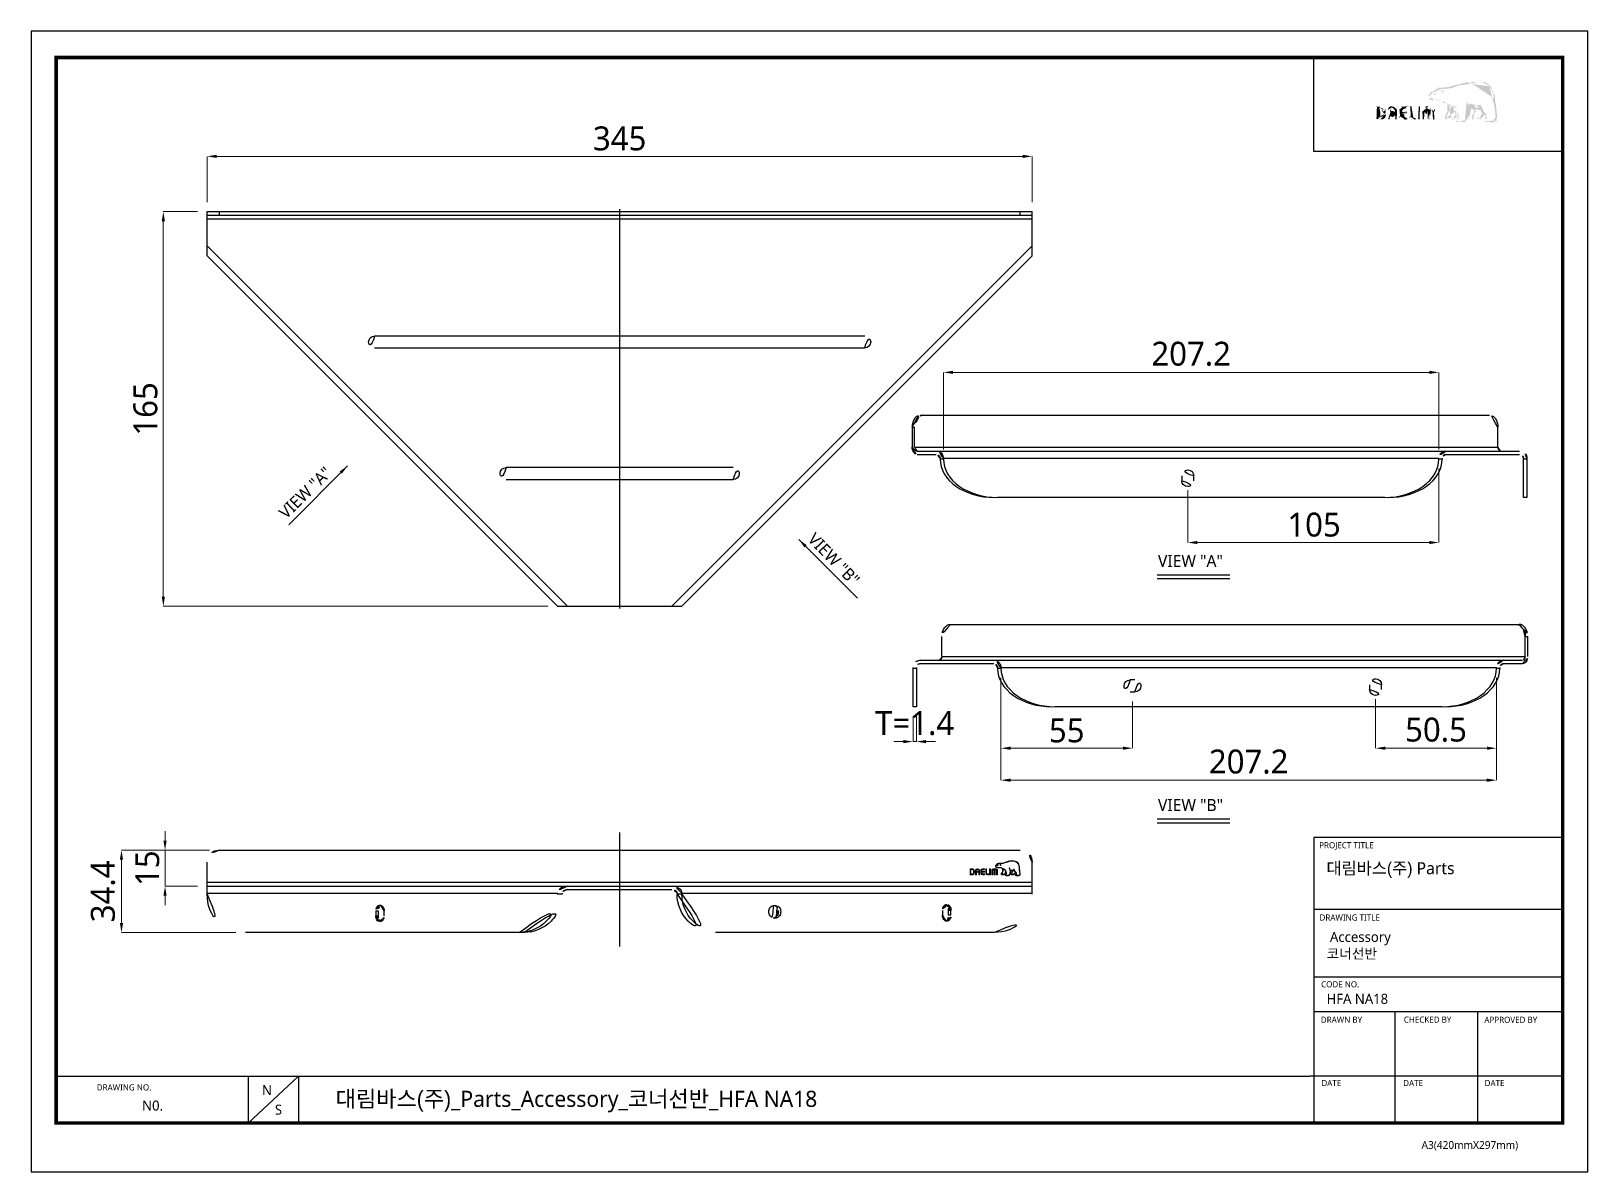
# Model space of a CAD drawing. Extents: x 16296681342 to 16296681993, y -37409617900 to -37409617423.
import ezdxf

# ---------------------------------------------------------------- set-up
doc = ezdxf.new("R2010")
doc.units = 0
doc.header["$LTSCALE"] = 10
doc.header["$MEASUREMENT"] = 0
doc.header["$PDMODE"] = 3
doc.header["$PDSIZE"] = -10
doc.linetypes.add('CENTER', pattern=[50.8, 31.75, -6.35, 6.35, -6.35])
doc.layers.get('0').update_dxf_attribs({"linetype": 'CONTINUOUS'})
doc.layers.get('DEFPOINTS').update_dxf_attribs({"linetype": 'CONTINUOUS'})
doc.layers.add('BODY', color=7, linetype='CONTINUOUS')
doc.layers.add('BSA-002\\M+5C8FD\\M+5BDC7\\M+5B0E5_DXF_CONTINUOUS_LINE', color=7, linetype='CONTINUOUS')
doc.styles.add('Daelim Dimension', font='NanumGothic.ttf')
doc.dimstyles.new('DEFAULT', dxfattribs={"dimscale": 2, "dimtxt": 2, "dimasz": 2, "dimexe": 0, "dimexo": 2, "dimgap": 1, "dimtad": 1, "dimdec": 1, "dimzin": 9, "dimdsep": 46, "dimtxsty": 'Daelim Dimension', "dimcen": 0.5, "dimclrd": 252, "dimclre": 252, "dimclrt": 3, "dimadec": 1, "dimazin": 0, "dimtfac": 1, "dimtdec": 1, "dimtix": 1, "dimtmove": 0, "dimatfit": 3, "dimfxl": 0, "dimtolj": 1, "dimtzin": 1, "dimlwd": 9, "dimlwe": 9, "dimarcsym": 0})

msp = doc.modelspace()

# ---------------------------------------------------------------- texts
at = {"color": 5, "ltscale": 40, "style": 'Daelim Dimension'}
for s, height, p in [('PROJECT TITLE', 2.56901127, (16296681881.0672, -37409617764.853218)), ('DRAWING TITLE', 2.56901127, (16296681881.231899, -37409617795.089104)), ('CODE NO.', 2.5690113, (16296681881.876141, -37409617823.011093)), ('DRAWN BY', 2.5690113, (16296681881.7754, -37409617837.819481)), ('CHECKED BY', 2.5690113, (16296681916.485571, -37409617837.773918)), ('APPROVED BY', 2.56901127, (16296681950.14896, -37409617837.856903)), ('DRAWING NO.', 2.56901127, (16296681369.88052, -37409617866.117821)), ('DATE', 2.5690113, (16296681881.976061, -37409617864.297478)), ('DATE', 2.5690113, (16296681916.212391, -37409617864.297478)), ('DATE', 2.5690113, (16296681950.267099, -37409617864.297478)), ('A3(420mmX297mm)', 3.24237133, (16296681923.892679, -37409617890.541023))]:
    msp.add_text(s, height=height, dxfattribs=at).set_placement(p)
at = {"char_height": 5.0449483, "width": 84.90132072, "attachment_point": 1, "style": 'Daelim Dimension'}
for s, insert, rotation in [('VIEW "A"', (16296681445.55089, -37409617623.829483), 44.302022603), ('VIEW "B"', (16296681670.465549, -37409617632.410713), 314.040367686)]:
    msp.add_mtext(s, dxfattribs=dict(at, insert=insert, rotation=rotation))
at = {"attachment_point": 1, "style": 'Daelim Dimension'}
for s, insert, char_height, width in [('VIEW "A"', (16296681813.66218, -37409617642.157852), 5.0360008, 80.93992813), ('VIEW "B"', (16296681813.66218, -37409617744.250023), 5.0360008, 80.93992813), ('{\\fGulim|b0|i0|c129|p50;대림바스(주)} Parts', (16296681884.12291, -37409617770.655037), 5.03600079, 80.93992813), (' Accessory\\P코너선반', (16296681884.167339, -37409617799.801491), 4.2041236, 70.7511006), ('HFA NA18', (16296681884.167339, -37409617825.692886), 4.2041236, 70.7511006), ('N', (16296681438.968491, -37409617863.860847), 4.204124, 5.86731056), ('N0.', (16296681388.850901, -37409617870.319572), 4.2041236, 26.37394471), ('S', (16296681444.37464, -37409617872.038368), 4.204124, 5.86731056)]:
    msp.add_mtext(s, dxfattribs=dict(at, insert=insert, char_height=char_height, width=width))
at = {"color": 2, "insert": (16296681469.779881, -37409617866.229263), "char_height": 6.75662715, "width": 260.66283526, "attachment_point": 1, "style": 'Daelim Dimension'}
msp.add_mtext('{\\fGulim|b0|i0|c129|p50;대림바스(주)}_Parts_Accessory_코너선반_HFA NA18', dxfattribs=at)

# ---------------------------------------------------------------- blocks, each defined once
blk = doc.blocks.new('*D81')
at = {"layer": 'BODY', "color": 5, "lineweight": 9, "ltscale": 0.7}
for p, q in [((16296681723.95178, -37409617598.12584), (16296681723.95178, -37409617565.83433)), ((16296681727.95178, -37409617565.83433), (16296681927.13407, -37409617565.83433)), ((16296681931.13407, -37409617598.12584), (16296681931.13407, -37409617565.83433))]:
    blk.add_line(p, q, dxfattribs=at)
at = {"layer": 'BODY', "color": 5, "ltscale": 0.7}
for points in [[(16296681727.95178, -37409617565.16766), (16296681727.95178, -37409617566.50099), (16296681723.95178, -37409617565.83433)], [(16296681927.13407, -37409617565.16766), (16296681927.13407, -37409617566.50099), (16296681931.13407, -37409617565.83433)]]:
    blk.add_solid(points, dxfattribs=at)
at = {"layer": 'DEFPOINTS', "color": 0, "ltscale": 0.7}
for p in [(16296681931.13407, -37409617565.83433), (16296681723.95178, -37409617602.12584), (16296681931.13407, -37409617602.12584)]:
    blk.add_point(p, dxfattribs=at)
at = {"layer": 'BODY', "color": 7, "lineweight": 5, "ltscale": 0.7, "insert": (16296681827.54292, -37409617558.13332), "char_height": 10, "attachment_point": 5, "style": 'Daelim Dimension'}
blk.add_mtext('\\A1;207.2', dxfattribs=at)
blk = doc.blocks.new('*D82')
at = {"layer": 'BODY', "color": 5, "lineweight": 9, "ltscale": 0.7}
for p, q in [((16296681931.134069, -37409617606.125839), (16296681931.134069, -37409617636.992447)), ((16296681826.134069, -37409617615.125839), (16296681826.134069, -37409617636.992447)), ((16296681830.134069, -37409617636.992447), (16296681927.134069, -37409617636.992447))]:
    blk.add_line(p, q, dxfattribs=at)
at = {"layer": 'BODY', "color": 5, "ltscale": 0.7}
for points in [[(16296681830.134069, -37409617636.32579), (16296681830.134069, -37409617637.659119), (16296681826.134069, -37409617636.992447)], [(16296681927.134069, -37409617636.32579), (16296681927.134069, -37409617637.659119), (16296681931.134069, -37409617636.992447)]]:
    blk.add_solid(points, dxfattribs=at)
at = {"layer": 'DEFPOINTS', "color": 0, "ltscale": 0.7}
for p in [(16296681931.134069, -37409617602.125839), (16296681826.134069, -37409617611.125839), (16296681931.134069, -37409617636.992447)]:
    blk.add_point(p, dxfattribs=at)
at = {"layer": 'BODY', "color": 7, "lineweight": 5, "ltscale": 0.7, "insert": (16296681878.93714, -37409617629.563271), "char_height": 10, "attachment_point": 5, "style": 'Daelim Dimension'}
blk.add_mtext('\\A1;105', dxfattribs=at)
blk = doc.blocks.new('*D84')
at = {"layer": 'BODY', "color": 5, "lineweight": 9, "ltscale": 0.7}
for p, q in [((16296681748.00341, -37409617693.634506), (16296681748.00341, -37409617736.369919)), ((16296681955.185699, -37409617693.634506), (16296681955.185699, -37409617736.369919)), ((16296681752.00341, -37409617736.369919), (16296681951.185699, -37409617736.369919))]:
    blk.add_line(p, q, dxfattribs=at)
at = {"layer": 'BODY', "color": 5, "ltscale": 0.7}
for points in [[(16296681752.00341, -37409617735.703247), (16296681752.00341, -37409617737.036583), (16296681748.00341, -37409617736.369919)], [(16296681951.185699, -37409617735.703247), (16296681951.185699, -37409617737.036583), (16296681955.185699, -37409617736.369919)]]:
    blk.add_solid(points, dxfattribs=at)
at = {"layer": 'DEFPOINTS', "color": 0, "ltscale": 0.7}
for p in [(16296681748.00341, -37409617689.634506), (16296681955.185699, -37409617689.634506), (16296681955.185699, -37409617736.369919)]:
    blk.add_point(p, dxfattribs=at)
at = {"layer": 'BODY', "color": 7, "lineweight": 5, "ltscale": 0.7, "insert": (16296681851.594561, -37409617728.668907), "char_height": 10, "attachment_point": 5, "style": 'Daelim Dimension'}
blk.add_mtext('\\A1;207.2', dxfattribs=at)
blk = doc.blocks.new('*D85')
at = {"layer": 'BODY', "color": 5, "lineweight": 9, "ltscale": 0.7}
for p, q in [((16296681955.19, -37409617693.63), (16296681955.19, -37409617723)), ((16296681904.69, -37409617702.43), (16296681904.69, -37409617723)), ((16296681951.19, -37409617723), (16296681908.69, -37409617723))]:
    blk.add_line(p, q, dxfattribs=at)
at = {"layer": 'BODY', "color": 5, "ltscale": 0.7}
for points in [[(16296681908.69, -37409617722.33), (16296681908.69, -37409617723.66), (16296681904.69, -37409617723)], [(16296681951.19, -37409617722.33), (16296681951.19, -37409617723.66), (16296681955.19, -37409617723)]]:
    blk.add_solid(points, dxfattribs=at)
at = {"layer": 'DEFPOINTS', "color": 0, "ltscale": 0.7}
for p in [(16296681955.19, -37409617689.63), (16296681904.69, -37409617698.43), (16296681904.69, -37409617723)]:
    blk.add_point(p, dxfattribs=at)
at = {"layer": 'BODY', "color": 7, "lineweight": 5, "ltscale": 0.7, "insert": (16296681929.94, -37409617715.31), "char_height": 10, "attachment_point": 5, "style": 'Daelim Dimension'}
blk.add_mtext('\\A1;50.5', dxfattribs=at)
blk = doc.blocks.new('*D86')
at = {"layer": 'BODY', "color": 5, "lineweight": 9, "ltscale": 0.7}
for p, q in [((16296681748.00341, -37409617693.634506), (16296681748.00341, -37409617722.996399)), ((16296681803.00341, -37409617703.434509), (16296681803.00341, -37409617722.996399)), ((16296681799.00341, -37409617722.996399), (16296681752.00341, -37409617722.996399))]:
    blk.add_line(p, q, dxfattribs=at)
at = {"layer": 'BODY', "color": 5, "ltscale": 0.7}
for points in [[(16296681752.00341, -37409617722.329727), (16296681752.00341, -37409617723.663063), (16296681748.00341, -37409617722.996399)], [(16296681799.00341, -37409617722.329727), (16296681799.00341, -37409617723.663063), (16296681803.00341, -37409617722.996399)]]:
    blk.add_solid(points, dxfattribs=at)
at = {"layer": 'DEFPOINTS', "color": 0, "ltscale": 0.7}
for p in [(16296681748.00341, -37409617689.634506), (16296681803.00341, -37409617699.434509), (16296681748.00341, -37409617722.996399)]:
    blk.add_point(p, dxfattribs=at)
at = {"layer": 'BODY', "color": 7, "lineweight": 5, "ltscale": 0.7, "insert": (16296681775.50341, -37409617715.61013), "char_height": 10, "attachment_point": 5, "style": 'Daelim Dimension'}
blk.add_mtext('\\A1;55', dxfattribs=at)
blk = doc.blocks.new('*D87')
at = {"layer": 'BODY', "color": 5, "lineweight": 9, "ltscale": 0.7}
for p, q in [((16296681711.23386, -37409617709.634506), (16296681711.23386, -37409617720.22995)), ((16296681712.63386, -37409617709.634506), (16296681712.63386, -37409617720.22995)), ((16296681707.23386, -37409617720.22995), (16296681703.23386, -37409617720.22995)), ((16296681711.23386, -37409617720.22995), (16296681712.63386, -37409617720.22995)), ((16296681716.63386, -37409617720.22995), (16296681720.63386, -37409617720.22995))]:
    blk.add_line(p, q, dxfattribs=at)
at = {"layer": 'BODY', "color": 5, "ltscale": 0.7}
for points in [[(16296681707.23386, -37409617719.563293), (16296681707.23386, -37409617720.896606), (16296681711.23386, -37409617720.22995)], [(16296681716.63386, -37409617719.563293), (16296681716.63386, -37409617720.896606), (16296681712.63386, -37409617720.22995)]]:
    blk.add_solid(points, dxfattribs=at)
at = {"layer": 'DEFPOINTS', "color": 0, "ltscale": 0.7}
for p in [(16296681711.23386, -37409617705.634506), (16296681712.63386, -37409617705.634506), (16296681712.63386, -37409617720.22995)]:
    blk.add_point(p, dxfattribs=at)
at = {"layer": 'BODY', "color": 7, "lineweight": 5, "ltscale": 0.7, "insert": (16296681711.933861, -37409617712.586166), "char_height": 10, "attachment_point": 5, "style": 'Daelim Dimension'}
blk.add_mtext('\\A1;T=1.4', dxfattribs=at)
blk = doc.blocks.new('대림곰BI')
h = blk.add_hatch(color=8)
h.dxf.hatch_style = 2
edge = h.paths.add_edge_path()
edge.add_spline(control_points=[(0.76, 2.78), (0.52, 2.78), (0.21, 2.76), (0.11, 2.75), (0.05, 2.74), (0.01, 2.69), (0.01, 2.63), (0.01, 2.63), (0.01, 0.51), (0.01, 0.51), (0.01, 0.44), (0.05, 0.39), (0.11, 0.39), (0.21, 0.37), (0.52, 0.35), (0.76, 0.35), (1.42, 0.35), (1.77, 0.7), (1.77, 1.36), (1.77, 1.36), (1.77, 1.77), (1.77, 1.77), (1.77, 2.43), (1.42, 2.78), (0.76, 2.78)], knot_values=[0, 0, 0, 0, 1, 1, 1, 2, 2, 2, 3, 3, 3, 4, 4, 4, 5, 5, 5, 6, 6, 6, 7, 7, 7, 8, 8, 8, 8], degree=3, periodic=0)
edge = h.paths.add_edge_path()
edge.add_spline(control_points=[(1.39, 1.36), (1.39, 0.9), (1.18, 0.68), (0.76, 0.68), (0.76, 0.68), (0.46, 0.69), (0.39, 0.69), (0.39, 0.69), (0.39, 2.43), (0.39, 2.43), (0.54, 2.45), (0.75, 2.45), (0.76, 2.45), (1.2, 2.45), (1.39, 2.24), (1.39, 1.77), (1.39, 1.77), (1.39, 1.36), (1.39, 1.36)], knot_values=[0, 0, 0, 0, 1, 1, 1, 2, 2, 2, 3, 3, 3, 4, 4, 4, 5, 5, 5, 6, 6, 6, 6], degree=3, periodic=0)
h = blk.add_hatch(color=8)
h.dxf.hatch_style = 2
edge = h.paths.add_edge_path()
edge.add_spline(control_points=[(3.12, 2.78), (3.12, 2.78), (2.94, 2.78), (2.94, 2.78), (2.43, 2.78), (2.21, 2.57), (2.21, 2.09), (2.21, 2.09), (2.21, 0.48), (2.21, 0.48), (2.21, 0.42), (2.25, 0.38), (2.31, 0.38), (2.31, 0.38), (2.48, 0.38), (2.48, 0.38), (2.55, 0.38), (2.58, 0.43), (2.58, 0.48), (2.58, 0.48), (2.58, 1.41), (2.58, 1.44), (2.58, 1.44), (3.48, 1.44), (3.48, 1.44), (3.48, 1.41), (3.48, 0.48), (3.48, 0.48), (3.48, 0.42), (3.52, 0.38), (3.58, 0.38), (3.58, 0.38), (3.75, 0.38), (3.75, 0.38), (3.81, 0.38), (3.85, 0.43), (3.85, 0.48), (3.85, 0.48), (3.85, 2.09), (3.85, 2.09), (3.85, 2.57), (3.63, 2.78), (3.12, 2.78)], knot_values=[0, 0, 0, 0, 1, 1, 1, 2, 2, 2, 3, 3, 3, 4, 4, 4, 5, 5, 5, 6, 6, 6, 7, 7, 7, 8, 8, 8, 9, 9, 9, 10, 10, 10, 11, 11, 11, 12, 12, 12, 13, 13, 13, 14, 14, 14, 14], degree=3, periodic=0)
edge = h.paths.add_edge_path()
edge.add_spline(control_points=[(3.48, 1.78), (3.48, 1.78), (2.58, 1.78), (2.58, 1.78), (2.58, 1.81), (2.58, 2.09), (2.58, 2.09), (2.58, 2.39), (2.67, 2.44), (2.94, 2.44), (2.94, 2.44), (3.12, 2.44), (3.12, 2.44), (3.39, 2.44), (3.48, 2.39), (3.48, 2.09), (3.48, 2.09), (3.48, 1.81), (3.48, 1.78)], knot_values=[0, 0, 0, 0, 1, 1, 1, 2, 2, 2, 3, 3, 3, 4, 4, 4, 5, 5, 5, 6, 6, 6, 6], degree=3, periodic=0)
h = blk.add_hatch(color=8)
h.dxf.hatch_style = 2
edge = h.paths.add_edge_path()
edge.add_spline(control_points=[(4.33, 2.16), (4.33, 2.16), (4.33, 0.97), (4.33, 0.97), (4.33, 0.56), (4.57, 0.35), (5.06, 0.35), (5.27, 0.35), (5.57, 0.36), (5.69, 0.37), (5.68, 0.37), (5.74, 0.38), (5.74, 0.38), (5.74, 0.38), (5.76, 0.38), (5.76, 0.38), (5.76, 0.38), (5.76, 0.69), (5.76, 0.69), (5.76, 0.69), (5.06, 0.69), (5.06, 0.69), (4.71, 0.69), (4.71, 0.79), (4.71, 0.97), (4.71, 0.97), (4.71, 1.41), (4.71, 1.45), (4.75, 1.45), (5.65, 1.45), (5.65, 1.45), (5.71, 1.45), (5.76, 1.49), (5.76, 1.55), (5.76, 1.55), (5.76, 1.67), (5.76, 1.67), (5.76, 1.73), (5.71, 1.77), (5.65, 1.77), (5.65, 1.77), (4.75, 1.77), (4.71, 1.77), (4.71, 1.81), (4.71, 2.16), (4.71, 2.16), (4.71, 2.34), (4.71, 2.44), (5.06, 2.44), (5.06, 2.44), (5.76, 2.43), (5.76, 2.43), (5.76, 2.43), (5.76, 2.75), (5.76, 2.75), (5.76, 2.75), (5.69, 2.76), (5.69, 2.76), (5.55, 2.77), (5.23, 2.78), (5.06, 2.78), (4.57, 2.78), (4.33, 2.58), (4.33, 2.16)], knot_values=[0, 0, 0, 0, 1, 1, 1, 2, 2, 2, 3, 3, 3, 4, 4, 4, 5, 5, 5, 6, 6, 6, 7, 7, 7, 8, 8, 8, 9, 9, 9, 10, 10, 10, 11, 11, 11, 12, 12, 12, 13, 13, 13, 14, 14, 14, 15, 15, 15, 16, 16, 16, 17, 17, 17, 18, 18, 18, 19, 19, 19, 20, 20, 20, 21, 21, 21, 21], degree=3, periodic=0)
h = blk.add_hatch(color=8)
h.dxf.hatch_style = 2
edge = h.paths.add_edge_path()
edge.add_spline(control_points=[(6.37, 2.76), (6.31, 2.76), (6.26, 2.71), (6.26, 2.65), (6.26, 2.65), (6.26, 0.97), (6.26, 0.97), (6.26, 0.43), (6.63, 0.35), (6.96, 0.35), (7.19, 0.35), (7.26, 0.36), (7.33, 0.38), (7.33, 0.38), (7.37, 0.38), (7.37, 0.38), (7.37, 0.38), (7.42, 0.39), (7.42, 0.39), (7.42, 0.39), (7.44, 0.39), (7.44, 0.39), (7.44, 0.39), (7.44, 0.69), (7.44, 0.69), (7.44, 0.69), (6.96, 0.69), (6.96, 0.69), (6.64, 0.69), (6.64, 0.82), (6.64, 0.94), (6.64, 0.94), (6.64, 2.65), (6.64, 2.65), (6.64, 2.71), (6.59, 2.76), (6.53, 2.76), (6.53, 2.76), (6.37, 2.76), (6.37, 2.76)], knot_values=[0, 0, 0, 0, 1, 1, 1, 2, 2, 2, 3, 3, 3, 4, 4, 4, 5, 5, 5, 6, 6, 6, 7, 7, 7, 8, 8, 8, 9, 9, 9, 10, 10, 10, 11, 11, 11, 12, 12, 12, 13, 13, 13, 13], degree=3, periodic=0)
h = blk.add_hatch(color=8)
h.dxf.hatch_style = 2
edge = h.paths.add_edge_path()
edge.add_spline(control_points=[(7.91, 2.76), (7.84, 2.76), (7.81, 2.7), (7.81, 2.65), (7.81, 2.65), (7.81, 0.48), (7.81, 0.48), (7.81, 0.42), (7.85, 0.38), (7.91, 0.38), (7.91, 0.38), (8.08, 0.38), (8.08, 0.38), (8.15, 0.38), (8.18, 0.43), (8.18, 0.48), (8.18, 0.48), (8.18, 2.65), (8.18, 2.65), (8.18, 2.71), (8.14, 2.76), (8.08, 2.76), (8.08, 2.76), (7.91, 2.76), (7.91, 2.76)], knot_values=[0, 0, 0, 0, 1, 1, 1, 2, 2, 2, 3, 3, 3, 4, 4, 4, 5, 5, 5, 6, 6, 6, 7, 7, 7, 8, 8, 8, 8], degree=3, periodic=0)
h = blk.add_hatch(color=8)
h.dxf.hatch_style = 2
edge = h.paths.add_edge_path()
edge.add_spline(control_points=[(8.69, 1.82), (8.69, 1.82), (8.69, 0.48), (8.69, 0.48), (8.69, 0.42), (8.74, 0.38), (8.79, 0.38), (8.79, 0.38), (8.97, 0.38), (8.97, 0.38), (9.03, 0.38), (9.07, 0.43), (9.07, 0.48), (9.07, 0.48), (9.07, 1.78), (9.07, 1.78), (9.07, 2.36), (9.17, 2.42), (9.66, 2.42), (9.66, 2.38), (9.66, 0.48), (9.66, 0.48), (9.66, 0.42), (9.7, 0.38), (9.76, 0.38), (9.76, 0.38), (9.93, 0.38), (9.93, 0.38), (9.99, 0.38), (10.03, 0.43), (10.03, 0.48), (10.03, 0.48), (10.03, 2.38), (10.03, 2.41), (10.26, 2.41), (10.42, 2.39), (10.51, 2.31), (10.6, 2.22), (10.62, 2.05), (10.62, 1.78), (10.62, 1.78), (10.62, 0.48), (10.62, 0.48), (10.62, 0.42), (10.66, 0.38), (10.72, 0.38), (10.72, 0.38), (10.9, 0.38), (10.9, 0.38), (10.96, 0.38), (11, 0.43), (11, 0.48), (11, 0.48), (11, 1.82), (11, 1.82), (11, 2.63), (10.71, 2.77), (9.85, 2.77), (8.98, 2.77), (8.69, 2.63), (8.69, 1.82)], knot_values=[0, 0, 0, 0, 1, 1, 1, 2, 2, 2, 3, 3, 3, 4, 4, 4, 5, 5, 5, 6, 6, 6, 7, 7, 7, 8, 8, 8, 9, 9, 9, 10, 10, 10, 11, 11, 11, 12, 12, 12, 13, 13, 13, 14, 14, 14, 15, 15, 15, 16, 16, 16, 17, 17, 17, 18, 18, 18, 19, 19, 19, 20, 20, 20, 20], degree=3, periodic=0)
h = blk.add_hatch(color=8)
h.dxf.hatch_style = 2
edge = h.paths.add_edge_path()
edge.add_spline(control_points=[(19.98, 0.91), (19.98, 0.92), (19.84, 2.22), (19.84, 2.22), (19.78, 2.61), (19.77, 2.81), (19.77, 3), (19.77, 3), (19.73, 3.51), (19.73, 3.51), (19.65, 4.21), (19.42, 4.78), (19.05, 5.2), (18.25, 6.1), (17, 6.1), (16.09, 5.96), (15.54, 5.86), (15, 5.68), (14.49, 5.51), (14.49, 5.51), (14.47, 5.5), (14.47, 5.5), (14.07, 5.36), (13.61, 5.21), (13.17, 5.11), (12.86, 5.04), (12.47, 5.04), (12.13, 5.04), (12.13, 5.04), (11.8, 5.04), (11.8, 5.04), (11.15, 5.02), (10.71, 4.8), (10.48, 4.37), (10.48, 4.37), (10.47, 4.35), (10.47, 4.35), (10.44, 4.29), (10.38, 4.23), (10.33, 4.18), (10.28, 4.13), (10.22, 4.07), (10.17, 3.99), (10.13, 3.91), (10.1, 3.83), (10.1, 3.75), (10.1, 3.69), (10.12, 3.62), (10.15, 3.56), (10.29, 3.3), (10.68, 3.16), (10.92, 3.14), (10.92, 3.14), (11.26, 3.12), (11.27, 3.12), (11.62, 3.1), (12.09, 3.07), (12.36, 3.02), (12.53, 2.99), (12.71, 2.94), (12.88, 2.86), (12.89, 2.81), (12.98, 2.42), (12.98, 1.95), (12.98, 1.95), (12.97, 1.79), (12.97, 1.79), (12.95, 1.29), (12.73, 1.11), (12.57, 0.98), (12.55, 0.97), (12.41, 0.85), (12.4, 0.71), (12.39, 0.63), (12.41, 0.55), (12.46, 0.5), (12.51, 0.44), (12.6, 0.41), (12.7, 0.41), (12.7, 0.41), (13.4, 0.41), (13.4, 0.41), (13.93, 0.41), (14.19, 0.98), (14.27, 1.5), (14.27, 1.5), (14.27, 1.58), (14.27, 1.58), (14.27, 1.58), (14.29, 1.54), (14.29, 1.54), (14.36, 1.39), (14.4, 1.21), (14.4, 1.08), (14.4, 0.89), (14.34, 0.72), (14.23, 0.6), (14.2, 0.57), (14.06, 0.43), (14.06, 0.28), (14.06, 0.28), (14.06, 0.26), (14.06, 0.26), (14.08, 0.09), (14.22, 0.01), (14.35, 0.01), (14.35, 0.01), (15.34, 0.01), (15.34, 0.01), (15.52, 0.01), (15.67, 0.09), (15.76, 0.24), (16.01, 0.67), (16.14, 1.12), (16.14, 1.6), (16.14, 1.75), (16.13, 1.91), (16.1, 2.08), (16.1, 2.08), (16.1, 2.09), (16.1, 2.09), (16.1, 2.09), (16.11, 2.09), (16.11, 2.09), (16.23, 2.06), (16.42, 2.03), (16.66, 2.01), (16.66, 2.01), (16.67, 2), (16.67, 2), (16.67, 2), (16.7, 1.82), (16.7, 1.82), (16.7, 1.82), (16.71, 1.78), (16.71, 1.78), (16.71, 1.78), (16.71, 1.62), (16.71, 1.62), (16.71, 1.23), (16.54, 1.06), (16.44, 0.97), (16.44, 0.97), (16.31, 0.84), (16.3, 0.72), (16.3, 0.72), (16.29, 0.68), (16.29, 0.68), (16.29, 0.64), (16.3, 0.57), (16.37, 0.5), (16.42, 0.44), (16.51, 0.41), (16.63, 0.41), (16.63, 0.41), (17.41, 0.41), (17.41, 0.41), (17.88, 0.41), (18.02, 1.01), (18.08, 1.35), (18.08, 1.35), (18.08, 1.38), (18.08, 1.38), (18.08, 1.38), (18.1, 1.36), (18.1, 1.36), (18.21, 1.22), (18.3, 1.06), (18.35, 0.97), (18.37, 0.92), (18.39, 0.86), (18.39, 0.81), (18.39, 0.81), (18.37, 0.69), (18.37, 0.69), (18.35, 0.63), (18.31, 0.58), (18.27, 0.52), (18.21, 0.44), (18.15, 0.36), (18.15, 0.27), (18.15, 0.27), (18.15, 0.21), (18.15, 0.21), (18.18, 0.08), (18.29, 0.01), (18.45, 0.01), (18.45, 0.01), (19.44, 0.01), (19.44, 0.01), (19.47, 0.01), (19.66, 0.02), (19.81, 0.18), (19.94, 0.31), (20, 0.49), (20, 0.73), (20, 0.73), (19.98, 0.91), (19.98, 0.91)], knot_values=[0, 0, 0, 0, 1, 1, 1, 2, 2, 2, 3, 3, 3, 4, 4, 4, 5, 5, 5, 6, 6, 6, 7, 7, 7, 8, 8, 8, 9, 9, 9, 10, 10, 10, 11, 11, 11, 12, 12, 12, 13, 13, 13, 14, 14, 14, 15, 15, 15, 16, 16, 16, 17, 17, 17, 18, 18, 18, 19, 19, 19, 20, 20, 20, 21, 21, 21, 22, 22, 22, 23, 23, 23, 24, 24, 24, 25, 25, 25, 26, 26, 26, 27, 27, 27, 28, 28, 28, 29, 29, 29, 30, 30, 30, 31, 31, 31, 32, 32, 32, 33, 33, 33, 34, 34, 34, 35, 35, 35, 36, 36, 36, 37, 37, 37, 38, 38, 38, 39, 39, 39, 40, 40, 40, 41, 41, 41, 42, 42, 42, 43, 43, 43, 44, 44, 44, 45, 45, 45, 46, 46, 46, 47, 47, 47, 48, 48, 48, 49, 49, 49, 50, 50, 50, 51, 51, 51, 52, 52, 52, 53, 53, 53, 54, 54, 54, 55, 55, 55, 56, 56, 56, 57, 57, 57, 58, 58, 58, 59, 59, 59, 60, 60, 60, 61, 61, 61, 62, 62, 62, 63, 63, 63, 64, 64, 64, 65, 65, 65, 66, 66, 66, 66], degree=3, periodic=0)
edge = h.paths.add_edge_path()
edge.add_spline(control_points=[(13.4, 0.6), (13.4, 0.6), (12.7, 0.6), (12.7, 0.6), (12.65, 0.6), (12.59, 0.64), (12.59, 0.7), (12.59, 0.74), (12.63, 0.79), (12.69, 0.84), (12.86, 0.98), (13.13, 1.19), (13.16, 1.78), (13.16, 1.78), (13.16, 1.95), (13.16, 1.95), (13.16, 2.2), (13.11, 2.5), (13.05, 2.77), (13.05, 2.77), (13.04, 2.8), (13.04, 2.8), (13.04, 2.8), (13.07, 2.78), (13.07, 2.78), (13.17, 2.72), (13.74, 2.33), (14.15, 1.76), (14.12, 1.48), (13.96, 0.6), (13.4, 0.6)], knot_values=[0, 0, 0, 0, 1, 1, 1, 2, 2, 2, 3, 3, 3, 4, 4, 4, 5, 5, 5, 6, 6, 6, 7, 7, 7, 8, 8, 8, 9, 9, 9, 10, 10, 10, 10], degree=3, periodic=0)
edge = h.paths.add_edge_path()
edge.add_spline(control_points=[(17.41, 0.6), (17.41, 0.6), (16.61, 0.6), (16.61, 0.6), (16.55, 0.6), (16.5, 0.64), (16.5, 0.7), (16.5, 0.75), (16.54, 0.8), (16.58, 0.84), (16.74, 0.99), (16.9, 1.21), (16.9, 1.61), (16.9, 1.61), (16.89, 1.8), (16.89, 1.8), (16.89, 1.8), (16.86, 1.98), (16.86, 1.98), (16.86, 1.98), (16.86, 1.99), (16.86, 1.99), (16.86, 1.99), (16.87, 1.99), (16.87, 1.99), (17.02, 1.98), (17.31, 1.96), (17.59, 1.97), (17.66, 1.86), (17.77, 1.72), (17.94, 1.53), (17.93, 1.43), (17.85, 0.6), (17.41, 0.6)], knot_values=[0, 0, 0, 0, 1, 1, 1, 2, 2, 2, 3, 3, 3, 4, 4, 4, 5, 5, 5, 6, 6, 6, 7, 7, 7, 8, 8, 8, 9, 9, 9, 10, 10, 10, 11, 11, 11, 11], degree=3, periodic=0)
edge = h.paths.add_edge_path()
edge.add_spline(control_points=[(19.67, 0.32), (19.57, 0.21), (19.45, 0.21), (19.45, 0.21), (19.45, 0.21), (18.47, 0.21), (18.47, 0.21), (18.43, 0.21), (18.4, 0.22), (18.39, 0.24), (18.37, 0.25), (18.36, 0.27), (18.36, 0.3), (18.36, 0.35), (18.4, 0.41), (18.45, 0.46), (18.49, 0.51), (18.52, 0.56), (18.55, 0.62), (18.6, 0.76), (18.59, 0.92), (18.53, 1.05), (18.41, 1.3), (18.24, 1.49), (18.08, 1.68), (18.08, 1.68), (18.02, 1.74), (18.02, 1.74), (17.8, 1.98), (17.58, 2.23), (17.56, 2.56), (17.56, 2.63), (17.53, 2.67), (17.49, 2.67), (17.49, 2.67), (17.42, 2.64), (17.42, 2.64), (17.4, 2.62), (17.39, 2.59), (17.39, 2.56), (17.39, 2.56), (17.39, 2.55), (17.39, 2.55), (17.4, 2.43), (17.43, 2.31), (17.48, 2.18), (17.48, 2.18), (17.49, 2.17), (17.49, 2.17), (17.49, 2.17), (17.48, 2.17), (17.48, 2.17), (16.85, 2.15), (16.23, 2.26), (16.05, 2.31), (15.94, 2.76), (15.76, 3.05), (15.75, 3.07), (15.74, 3.09), (15.71, 3.11), (15.69, 3.11), (15.69, 3.11), (15.64, 3.11), (15.63, 3.11), (15.63, 3.1), (15.62, 3.09), (15.6, 3.06), (15.6, 3.06), (15.6, 3.04), (15.6, 3.04), (15.6, 3.04), (15.61, 2.98), (15.61, 2.98), (15.63, 2.95), (15.95, 2.39), (15.95, 1.64), (15.95, 1.18), (15.83, 0.74), (15.59, 0.35), (15.53, 0.25), (15.45, 0.21), (15.34, 0.21), (15.34, 0.21), (14.38, 0.21), (14.38, 0.21), (14.35, 0.21), (14.28, 0.23), (14.28, 0.3), (14.28, 0.34), (14.32, 0.4), (14.37, 0.47), (14.78, 0.92), (14.54, 1.62), (14.16, 2.08), (13.79, 2.52), (13.18, 3.08), (12.4, 3.22), (12.12, 3.27), (11.67, 3.29), (11.3, 3.32), (11.3, 3.32), (10.93, 3.34), (10.93, 3.34), (10.74, 3.35), (10.43, 3.47), (10.33, 3.65), (10.29, 3.73), (10.29, 3.8), (10.34, 3.89), (10.38, 3.94), (10.42, 3.99), (10.48, 4.04), (10.54, 4.1), (10.6, 4.17), (10.65, 4.25), (10.65, 4.25), (10.66, 4.28), (10.66, 4.28), (10.85, 4.64), (11.23, 4.82), (11.8, 4.84), (11.8, 4.84), (12.12, 4.84), (12.12, 4.84), (12.48, 4.84), (12.88, 4.85), (13.21, 4.92), (13.67, 5.02), (14.14, 5.18), (14.55, 5.32), (14.55, 5.32), (14.56, 5.32), (14.56, 5.32), (15.07, 5.49), (15.59, 5.67), (16.13, 5.76), (16.98, 5.9), (18.16, 5.9), (18.9, 5.06), (19.25, 4.68), (19.46, 4.15), (19.53, 3.49), (19.53, 3.49), (19.53, 3.49), (19.52, 3.49), (19.53, 3.48), (19.54, 3.41), (19.57, 2.99), (19.58, 2.79), (19.58, 2.58), (19.64, 2.19), (19.64, 2.19), (19.79, 0.89), (19.79, 0.89), (19.79, 0.89), (19.8, 0.74), (19.8, 0.74), (19.8, 0.55), (19.75, 0.41), (19.67, 0.32)], knot_values=[0, 0, 0, 0, 1, 1, 1, 2, 2, 2, 3, 3, 3, 4, 4, 4, 5, 5, 5, 6, 6, 6, 7, 7, 7, 8, 8, 8, 9, 9, 9, 10, 10, 10, 11, 11, 11, 12, 12, 12, 13, 13, 13, 14, 14, 14, 15, 15, 15, 16, 16, 16, 17, 17, 17, 18, 18, 18, 19, 19, 19, 20, 20, 20, 21, 21, 21, 22, 22, 22, 23, 23, 23, 24, 24, 24, 25, 25, 25, 26, 26, 26, 27, 27, 27, 28, 28, 28, 29, 29, 29, 30, 30, 30, 31, 31, 31, 32, 32, 32, 33, 33, 33, 34, 34, 34, 35, 35, 35, 36, 36, 36, 37, 37, 37, 38, 38, 38, 39, 39, 39, 40, 40, 40, 41, 41, 41, 42, 42, 42, 43, 43, 43, 44, 44, 44, 45, 45, 45, 46, 46, 46, 47, 47, 47, 48, 48, 48, 49, 49, 49, 50, 50, 50, 51, 51, 51, 52, 52, 52, 53, 53, 53, 53], degree=3, periodic=0)
h = blk.add_hatch(color=8)
h.dxf.hatch_style = 2
edge = h.paths.add_edge_path()
edge.add_spline(control_points=[(10.9, 4.28), (10.9, 4.28), (11.05, 4.34), (11.23, 4.27), (11.23, 4.27), (11.25, 4.26), (11.22, 4.22), (11.13, 4.11), (11.05, 4.08), (11.05, 4.08), (11.05, 4.08), (10.98, 4.06), (10.95, 4.1), (10.88, 4.18), (10.87, 4.23), (10.87, 4.23), (10.87, 4.23), (10.87, 4.27), (10.9, 4.28)], knot_values=[0, 0, 0, 0, 1, 1, 1, 2, 2, 2, 3, 3, 3, 4, 4, 4, 5, 5, 5, 6, 6, 6, 6], degree=3, periodic=0)
h = blk.add_hatch(color=8)
h.dxf.hatch_style = 2
edge = h.paths.add_edge_path()
edge.add_spline(control_points=[(11.86, 4.54), (11.84, 4.52), (11.83, 4.48), (11.86, 4.46), (11.88, 4.44), (11.92, 4.45), (11.94, 4.47), (11.95, 4.48), (12.07, 4.62), (12.17, 4.55), (12.21, 4.52), (12.23, 4.49), (12.22, 4.44), (12.21, 4.36), (12.14, 4.27), (12.1, 4.24), (12.07, 4.22), (12.05, 4.18), (12.06, 4.16), (12.08, 4.13), (12.11, 4.12), (12.14, 4.13), (12.23, 4.17), (12.34, 4.31), (12.35, 4.44), (12.36, 4.53), (12.32, 4.6), (12.25, 4.65), (12.1, 4.76), (11.92, 4.61), (11.86, 4.54)], knot_values=[0, 0, 0, 0, 1, 1, 1, 2, 2, 2, 3, 3, 3, 4, 4, 4, 5, 5, 5, 6, 6, 6, 7, 7, 7, 8, 8, 8, 9, 9, 9, 10, 10, 10, 10], degree=3, periodic=0)
at = {"color": 8, "lineweight": 0}
for points, knots in [([(0.76, 2.78), (0.52, 2.78), (0.21, 2.76), (0.11, 2.75), (0.05, 2.74), (0.01, 2.69), (0.01, 2.63), (0.01, 2.63), (0.01, 0.51), (0.01, 0.51), (0.01, 0.44), (0.05, 0.39), (0.11, 0.39), (0.21, 0.37), (0.52, 0.35), (0.76, 0.35), (1.42, 0.35), (1.77, 0.7), (1.77, 1.36), (1.77, 1.36), (1.77, 1.77), (1.77, 1.77), (1.77, 2.43), (1.42, 2.78), (0.76, 2.78)], [0, 0, 0, 0, 1, 1, 1, 2, 2, 2, 3, 3, 3, 4, 4, 4, 5, 5, 5, 6, 6, 6, 7, 7, 7, 8, 8, 8, 8]), ([(1.39, 1.36), (1.39, 0.9), (1.18, 0.68), (0.76, 0.68), (0.76, 0.68), (0.46, 0.69), (0.39, 0.69), (0.39, 0.69), (0.39, 2.43), (0.39, 2.43), (0.54, 2.45), (0.75, 2.45), (0.76, 2.45), (1.2, 2.45), (1.39, 2.24), (1.39, 1.77), (1.39, 1.77), (1.39, 1.36), (1.39, 1.36)], [0, 0, 0, 0, 1, 1, 1, 2, 2, 2, 3, 3, 3, 4, 4, 4, 5, 5, 5, 6, 6, 6, 6]), ([(3.12, 2.78), (3.12, 2.78), (2.94, 2.78), (2.94, 2.78), (2.43, 2.78), (2.21, 2.57), (2.21, 2.09), (2.21, 2.09), (2.21, 0.48), (2.21, 0.48), (2.21, 0.42), (2.25, 0.38), (2.31, 0.38), (2.31, 0.38), (2.48, 0.38), (2.48, 0.38), (2.55, 0.38), (2.58, 0.43), (2.58, 0.48), (2.58, 0.48), (2.58, 1.41), (2.58, 1.44), (2.58, 1.44), (3.48, 1.44), (3.48, 1.44), (3.48, 1.41), (3.48, 0.48), (3.48, 0.48), (3.48, 0.42), (3.52, 0.38), (3.58, 0.38), (3.58, 0.38), (3.75, 0.38), (3.75, 0.38), (3.81, 0.38), (3.85, 0.43), (3.85, 0.48), (3.85, 0.48), (3.85, 2.09), (3.85, 2.09), (3.85, 2.57), (3.63, 2.78), (3.12, 2.78)], [0, 0, 0, 0, 1, 1, 1, 2, 2, 2, 3, 3, 3, 4, 4, 4, 5, 5, 5, 6, 6, 6, 7, 7, 7, 8, 8, 8, 9, 9, 9, 10, 10, 10, 11, 11, 11, 12, 12, 12, 13, 13, 13, 14, 14, 14, 14]), ([(3.48, 1.78), (3.48, 1.78), (2.58, 1.78), (2.58, 1.78), (2.58, 1.81), (2.58, 2.09), (2.58, 2.09), (2.58, 2.39), (2.67, 2.44), (2.94, 2.44), (2.94, 2.44), (3.12, 2.44), (3.12, 2.44), (3.39, 2.44), (3.48, 2.39), (3.48, 2.09), (3.48, 2.09), (3.48, 1.81), (3.48, 1.78)], [0, 0, 0, 0, 1, 1, 1, 2, 2, 2, 3, 3, 3, 4, 4, 4, 5, 5, 5, 6, 6, 6, 6]), ([(4.33, 2.16), (4.33, 2.16), (4.33, 0.97), (4.33, 0.97), (4.33, 0.56), (4.57, 0.35), (5.06, 0.35), (5.27, 0.35), (5.57, 0.36), (5.69, 0.37), (5.68, 0.37), (5.74, 0.38), (5.74, 0.38), (5.74, 0.38), (5.76, 0.38), (5.76, 0.38), (5.76, 0.38), (5.76, 0.69), (5.76, 0.69), (5.76, 0.69), (5.06, 0.69), (5.06, 0.69), (4.71, 0.69), (4.71, 0.79), (4.71, 0.97), (4.71, 0.97), (4.71, 1.41), (4.71, 1.45), (4.75, 1.45), (5.65, 1.45), (5.65, 1.45), (5.71, 1.45), (5.76, 1.49), (5.76, 1.55), (5.76, 1.55), (5.76, 1.67), (5.76, 1.67), (5.76, 1.73), (5.71, 1.77), (5.65, 1.77), (5.65, 1.77), (4.75, 1.77), (4.71, 1.77), (4.71, 1.81), (4.71, 2.16), (4.71, 2.16), (4.71, 2.34), (4.71, 2.44), (5.06, 2.44), (5.06, 2.44), (5.76, 2.43), (5.76, 2.43), (5.76, 2.43), (5.76, 2.75), (5.76, 2.75), (5.76, 2.75), (5.69, 2.76), (5.69, 2.76), (5.55, 2.77), (5.23, 2.78), (5.06, 2.78), (4.57, 2.78), (4.33, 2.58), (4.33, 2.16)], [0, 0, 0, 0, 1, 1, 1, 2, 2, 2, 3, 3, 3, 4, 4, 4, 5, 5, 5, 6, 6, 6, 7, 7, 7, 8, 8, 8, 9, 9, 9, 10, 10, 10, 11, 11, 11, 12, 12, 12, 13, 13, 13, 14, 14, 14, 15, 15, 15, 16, 16, 16, 17, 17, 17, 18, 18, 18, 19, 19, 19, 20, 20, 20, 21, 21, 21, 21]), ([(6.37, 2.76), (6.31, 2.76), (6.26, 2.71), (6.26, 2.65), (6.26, 2.65), (6.26, 0.97), (6.26, 0.97), (6.26, 0.43), (6.63, 0.35), (6.96, 0.35), (7.19, 0.35), (7.26, 0.36), (7.33, 0.38), (7.33, 0.38), (7.37, 0.38), (7.37, 0.38), (7.37, 0.38), (7.42, 0.39), (7.42, 0.39), (7.42, 0.39), (7.44, 0.39), (7.44, 0.39), (7.44, 0.39), (7.44, 0.69), (7.44, 0.69), (7.44, 0.69), (6.96, 0.69), (6.96, 0.69), (6.64, 0.69), (6.64, 0.82), (6.64, 0.94), (6.64, 0.94), (6.64, 2.65), (6.64, 2.65), (6.64, 2.71), (6.59, 2.76), (6.53, 2.76), (6.53, 2.76), (6.37, 2.76), (6.37, 2.76)], [0, 0, 0, 0, 1, 1, 1, 2, 2, 2, 3, 3, 3, 4, 4, 4, 5, 5, 5, 6, 6, 6, 7, 7, 7, 8, 8, 8, 9, 9, 9, 10, 10, 10, 11, 11, 11, 12, 12, 12, 13, 13, 13, 13]), ([(7.91, 2.76), (7.84, 2.76), (7.81, 2.7), (7.81, 2.65), (7.81, 2.65), (7.81, 0.48), (7.81, 0.48), (7.81, 0.42), (7.85, 0.38), (7.91, 0.38), (7.91, 0.38), (8.08, 0.38), (8.08, 0.38), (8.15, 0.38), (8.18, 0.43), (8.18, 0.48), (8.18, 0.48), (8.18, 2.65), (8.18, 2.65), (8.18, 2.71), (8.14, 2.76), (8.08, 2.76), (8.08, 2.76), (7.91, 2.76), (7.91, 2.76)], [0, 0, 0, 0, 1, 1, 1, 2, 2, 2, 3, 3, 3, 4, 4, 4, 5, 5, 5, 6, 6, 6, 7, 7, 7, 8, 8, 8, 8]), ([(8.69, 1.82), (8.69, 1.82), (8.69, 0.48), (8.69, 0.48), (8.69, 0.42), (8.74, 0.38), (8.79, 0.38), (8.79, 0.38), (8.97, 0.38), (8.97, 0.38), (9.03, 0.38), (9.07, 0.43), (9.07, 0.48), (9.07, 0.48), (9.07, 1.78), (9.07, 1.78), (9.07, 2.36), (9.17, 2.42), (9.66, 2.42), (9.66, 2.38), (9.66, 0.48), (9.66, 0.48), (9.66, 0.42), (9.7, 0.38), (9.76, 0.38), (9.76, 0.38), (9.93, 0.38), (9.93, 0.38), (9.99, 0.38), (10.03, 0.43), (10.03, 0.48), (10.03, 0.48), (10.03, 2.38), (10.03, 2.41), (10.26, 2.41), (10.42, 2.39), (10.51, 2.31), (10.6, 2.22), (10.62, 2.05), (10.62, 1.78), (10.62, 1.78), (10.62, 0.48), (10.62, 0.48), (10.62, 0.42), (10.66, 0.38), (10.72, 0.38), (10.72, 0.38), (10.9, 0.38), (10.9, 0.38), (10.96, 0.38), (11, 0.43), (11, 0.48), (11, 0.48), (11, 1.82), (11, 1.82), (11, 2.63), (10.71, 2.77), (9.85, 2.77), (8.98, 2.77), (8.69, 2.63), (8.69, 1.82)], [0, 0, 0, 0, 1, 1, 1, 2, 2, 2, 3, 3, 3, 4, 4, 4, 5, 5, 5, 6, 6, 6, 7, 7, 7, 8, 8, 8, 9, 9, 9, 10, 10, 10, 11, 11, 11, 12, 12, 12, 13, 13, 13, 14, 14, 14, 15, 15, 15, 16, 16, 16, 17, 17, 17, 18, 18, 18, 19, 19, 19, 20, 20, 20, 20]), ([(19.98, 0.91), (19.98, 0.92), (19.84, 2.22), (19.84, 2.22), (19.78, 2.61), (19.77, 2.81), (19.77, 3), (19.77, 3), (19.73, 3.51), (19.73, 3.51), (19.65, 4.21), (19.42, 4.78), (19.05, 5.2), (18.25, 6.1), (17, 6.1), (16.09, 5.96), (15.54, 5.86), (15, 5.68), (14.49, 5.51), (14.49, 5.51), (14.47, 5.5), (14.47, 5.5), (14.07, 5.36), (13.61, 5.21), (13.17, 5.11), (12.86, 5.04), (12.47, 5.04), (12.13, 5.04), (12.13, 5.04), (11.8, 5.04), (11.8, 5.04), (11.15, 5.02), (10.71, 4.8), (10.48, 4.37), (10.48, 4.37), (10.47, 4.35), (10.47, 4.35), (10.44, 4.29), (10.38, 4.23), (10.33, 4.18), (10.28, 4.13), (10.22, 4.07), (10.17, 3.99), (10.13, 3.91), (10.1, 3.83), (10.1, 3.75), (10.1, 3.69), (10.12, 3.62), (10.15, 3.56), (10.29, 3.3), (10.68, 3.16), (10.92, 3.14), (10.92, 3.14), (11.26, 3.12), (11.27, 3.12), (11.62, 3.1), (12.09, 3.07), (12.36, 3.02), (12.53, 2.99), (12.71, 2.94), (12.88, 2.86), (12.89, 2.81), (12.98, 2.42), (12.98, 1.95), (12.98, 1.95), (12.97, 1.79), (12.97, 1.79), (12.95, 1.29), (12.73, 1.11), (12.57, 0.98), (12.55, 0.97), (12.41, 0.85), (12.4, 0.71), (12.39, 0.63), (12.41, 0.55), (12.46, 0.5), (12.51, 0.44), (12.6, 0.41), (12.7, 0.41), (12.7, 0.41), (13.4, 0.41), (13.4, 0.41), (13.93, 0.41), (14.19, 0.98), (14.27, 1.5), (14.27, 1.5), (14.27, 1.58), (14.27, 1.58), (14.27, 1.58), (14.29, 1.54), (14.29, 1.54), (14.36, 1.39), (14.4, 1.21), (14.4, 1.08), (14.4, 0.89), (14.34, 0.72), (14.23, 0.6), (14.2, 0.57), (14.06, 0.43), (14.06, 0.28), (14.06, 0.28), (14.06, 0.26), (14.06, 0.26), (14.08, 0.09), (14.22, 0.01), (14.35, 0.01), (14.35, 0.01), (15.34, 0.01), (15.34, 0.01), (15.52, 0.01), (15.67, 0.09), (15.76, 0.24), (16.01, 0.67), (16.14, 1.12), (16.14, 1.6), (16.14, 1.75), (16.13, 1.91), (16.1, 2.08), (16.1, 2.08), (16.1, 2.09), (16.1, 2.09), (16.1, 2.09), (16.11, 2.09), (16.11, 2.09), (16.23, 2.06), (16.42, 2.03), (16.66, 2.01), (16.66, 2.01), (16.67, 2), (16.67, 2), (16.67, 2), (16.7, 1.82), (16.7, 1.82), (16.7, 1.82), (16.71, 1.78), (16.71, 1.78), (16.71, 1.78), (16.71, 1.62), (16.71, 1.62), (16.71, 1.23), (16.54, 1.06), (16.44, 0.97), (16.44, 0.97), (16.31, 0.84), (16.3, 0.72), (16.3, 0.72), (16.29, 0.68), (16.29, 0.68), (16.29, 0.64), (16.3, 0.57), (16.37, 0.5), (16.42, 0.44), (16.51, 0.41), (16.63, 0.41), (16.63, 0.41), (17.41, 0.41), (17.41, 0.41), (17.88, 0.41), (18.02, 1.01), (18.08, 1.35), (18.08, 1.35), (18.08, 1.38), (18.08, 1.38), (18.08, 1.38), (18.1, 1.36), (18.1, 1.36), (18.21, 1.22), (18.3, 1.06), (18.35, 0.97), (18.37, 0.92), (18.39, 0.86), (18.39, 0.81), (18.39, 0.81), (18.37, 0.69), (18.37, 0.69), (18.35, 0.63), (18.31, 0.58), (18.27, 0.52), (18.21, 0.44), (18.15, 0.36), (18.15, 0.27), (18.15, 0.27), (18.15, 0.21), (18.15, 0.21), (18.18, 0.08), (18.29, 0.01), (18.45, 0.01), (18.45, 0.01), (19.44, 0.01), (19.44, 0.01), (19.47, 0.01), (19.66, 0.02), (19.81, 0.18), (19.94, 0.31), (20, 0.49), (20, 0.73), (20, 0.73), (19.98, 0.91), (19.98, 0.91)], [0, 0, 0, 0, 1, 1, 1, 2, 2, 2, 3, 3, 3, 4, 4, 4, 5, 5, 5, 6, 6, 6, 7, 7, 7, 8, 8, 8, 9, 9, 9, 10, 10, 10, 11, 11, 11, 12, 12, 12, 13, 13, 13, 14, 14, 14, 15, 15, 15, 16, 16, 16, 17, 17, 17, 18, 18, 18, 19, 19, 19, 20, 20, 20, 21, 21, 21, 22, 22, 22, 23, 23, 23, 24, 24, 24, 25, 25, 25, 26, 26, 26, 27, 27, 27, 28, 28, 28, 29, 29, 29, 30, 30, 30, 31, 31, 31, 32, 32, 32, 33, 33, 33, 34, 34, 34, 35, 35, 35, 36, 36, 36, 37, 37, 37, 38, 38, 38, 39, 39, 39, 40, 40, 40, 41, 41, 41, 42, 42, 42, 43, 43, 43, 44, 44, 44, 45, 45, 45, 46, 46, 46, 47, 47, 47, 48, 48, 48, 49, 49, 49, 50, 50, 50, 51, 51, 51, 52, 52, 52, 53, 53, 53, 54, 54, 54, 55, 55, 55, 56, 56, 56, 57, 57, 57, 58, 58, 58, 59, 59, 59, 60, 60, 60, 61, 61, 61, 62, 62, 62, 63, 63, 63, 64, 64, 64, 65, 65, 65, 66, 66, 66, 66]), ([(19.67, 0.32), (19.57, 0.21), (19.45, 0.21), (19.45, 0.21), (19.45, 0.21), (18.47, 0.21), (18.47, 0.21), (18.43, 0.21), (18.4, 0.22), (18.39, 0.24), (18.37, 0.25), (18.36, 0.27), (18.36, 0.3), (18.36, 0.35), (18.4, 0.41), (18.45, 0.46), (18.49, 0.51), (18.52, 0.56), (18.55, 0.62), (18.6, 0.76), (18.59, 0.92), (18.53, 1.05), (18.41, 1.3), (18.24, 1.49), (18.08, 1.68), (18.08, 1.68), (18.02, 1.74), (18.02, 1.74), (17.8, 1.98), (17.58, 2.23), (17.56, 2.56), (17.56, 2.63), (17.53, 2.67), (17.49, 2.67), (17.49, 2.67), (17.42, 2.64), (17.42, 2.64), (17.4, 2.62), (17.39, 2.59), (17.39, 2.56), (17.39, 2.56), (17.39, 2.55), (17.39, 2.55), (17.4, 2.43), (17.43, 2.31), (17.48, 2.18), (17.48, 2.18), (17.49, 2.17), (17.49, 2.17), (17.49, 2.17), (17.48, 2.17), (17.48, 2.17), (16.85, 2.15), (16.23, 2.26), (16.05, 2.31), (15.94, 2.76), (15.76, 3.05), (15.75, 3.07), (15.74, 3.09), (15.71, 3.11), (15.69, 3.11), (15.69, 3.11), (15.64, 3.11), (15.63, 3.11), (15.63, 3.1), (15.62, 3.09), (15.6, 3.06), (15.6, 3.06), (15.6, 3.04), (15.6, 3.04), (15.6, 3.04), (15.61, 2.98), (15.61, 2.98), (15.63, 2.95), (15.95, 2.39), (15.95, 1.64), (15.95, 1.18), (15.83, 0.74), (15.59, 0.35), (15.53, 0.25), (15.45, 0.21), (15.34, 0.21), (15.34, 0.21), (14.38, 0.21), (14.38, 0.21), (14.35, 0.21), (14.28, 0.23), (14.28, 0.3), (14.28, 0.34), (14.32, 0.4), (14.37, 0.47), (14.78, 0.92), (14.54, 1.62), (14.16, 2.08), (13.79, 2.52), (13.18, 3.08), (12.4, 3.22), (12.12, 3.27), (11.67, 3.29), (11.3, 3.32), (11.3, 3.32), (10.93, 3.34), (10.93, 3.34), (10.74, 3.35), (10.43, 3.47), (10.33, 3.65), (10.29, 3.73), (10.29, 3.8), (10.34, 3.89), (10.38, 3.94), (10.42, 3.99), (10.48, 4.04), (10.54, 4.1), (10.6, 4.17), (10.65, 4.25), (10.65, 4.25), (10.66, 4.28), (10.66, 4.28), (10.85, 4.64), (11.23, 4.82), (11.8, 4.84), (11.8, 4.84), (12.12, 4.84), (12.12, 4.84), (12.48, 4.84), (12.88, 4.85), (13.21, 4.92), (13.67, 5.02), (14.14, 5.18), (14.55, 5.32), (14.55, 5.32), (14.56, 5.32), (14.56, 5.32), (15.07, 5.49), (15.59, 5.67), (16.13, 5.76), (16.98, 5.9), (18.16, 5.9), (18.9, 5.06), (19.25, 4.68), (19.46, 4.15), (19.53, 3.49), (19.53, 3.49), (19.53, 3.49), (19.52, 3.49), (19.53, 3.48), (19.54, 3.41), (19.57, 2.99), (19.58, 2.79), (19.58, 2.58), (19.64, 2.19), (19.64, 2.19), (19.79, 0.89), (19.79, 0.89), (19.79, 0.89), (19.8, 0.74), (19.8, 0.74), (19.8, 0.55), (19.75, 0.41), (19.67, 0.32)], [0, 0, 0, 0, 1, 1, 1, 2, 2, 2, 3, 3, 3, 4, 4, 4, 5, 5, 5, 6, 6, 6, 7, 7, 7, 8, 8, 8, 9, 9, 9, 10, 10, 10, 11, 11, 11, 12, 12, 12, 13, 13, 13, 14, 14, 14, 15, 15, 15, 16, 16, 16, 17, 17, 17, 18, 18, 18, 19, 19, 19, 20, 20, 20, 21, 21, 21, 22, 22, 22, 23, 23, 23, 24, 24, 24, 25, 25, 25, 26, 26, 26, 27, 27, 27, 28, 28, 28, 29, 29, 29, 30, 30, 30, 31, 31, 31, 32, 32, 32, 33, 33, 33, 34, 34, 34, 35, 35, 35, 36, 36, 36, 37, 37, 37, 38, 38, 38, 39, 39, 39, 40, 40, 40, 41, 41, 41, 42, 42, 42, 43, 43, 43, 44, 44, 44, 45, 45, 45, 46, 46, 46, 47, 47, 47, 48, 48, 48, 49, 49, 49, 50, 50, 50, 51, 51, 51, 52, 52, 52, 53, 53, 53, 53]), ([(10.9, 4.28), (10.9, 4.28), (11.05, 4.34), (11.23, 4.27), (11.23, 4.27), (11.25, 4.26), (11.22, 4.22), (11.13, 4.11), (11.05, 4.08), (11.05, 4.08), (11.05, 4.08), (10.98, 4.06), (10.95, 4.1), (10.88, 4.18), (10.87, 4.23), (10.87, 4.23), (10.87, 4.23), (10.87, 4.27), (10.9, 4.28)], [0, 0, 0, 0, 1, 1, 1, 2, 2, 2, 3, 3, 3, 4, 4, 4, 5, 5, 5, 6, 6, 6, 6]), ([(11.86, 4.54), (11.84, 4.52), (11.83, 4.48), (11.86, 4.46), (11.88, 4.44), (11.92, 4.45), (11.94, 4.47), (11.95, 4.48), (12.07, 4.62), (12.17, 4.55), (12.21, 4.52), (12.23, 4.49), (12.22, 4.44), (12.21, 4.36), (12.14, 4.27), (12.1, 4.24), (12.07, 4.22), (12.05, 4.18), (12.06, 4.16), (12.08, 4.13), (12.11, 4.12), (12.14, 4.13), (12.23, 4.17), (12.34, 4.31), (12.35, 4.44), (12.36, 4.53), (12.32, 4.6), (12.25, 4.65), (12.1, 4.76), (11.92, 4.61), (11.86, 4.54)], [0, 0, 0, 0, 1, 1, 1, 2, 2, 2, 3, 3, 3, 4, 4, 4, 5, 5, 5, 6, 6, 6, 7, 7, 7, 8, 8, 8, 9, 9, 9, 10, 10, 10, 10]), ([(13.4, 0.6), (13.4, 0.6), (12.7, 0.6), (12.7, 0.6), (12.65, 0.6), (12.59, 0.64), (12.59, 0.7), (12.59, 0.74), (12.63, 0.79), (12.69, 0.84), (12.86, 0.98), (13.13, 1.19), (13.16, 1.78), (13.16, 1.78), (13.16, 1.95), (13.16, 1.95), (13.16, 2.2), (13.11, 2.5), (13.05, 2.77), (13.05, 2.77), (13.04, 2.8), (13.04, 2.8), (13.04, 2.8), (13.07, 2.78), (13.07, 2.78), (13.17, 2.72), (13.74, 2.33), (14.15, 1.76), (14.12, 1.48), (13.96, 0.6), (13.4, 0.6)], [0, 0, 0, 0, 1, 1, 1, 2, 2, 2, 3, 3, 3, 4, 4, 4, 5, 5, 5, 6, 6, 6, 7, 7, 7, 8, 8, 8, 9, 9, 9, 10, 10, 10, 10]), ([(17.41, 0.6), (17.41, 0.6), (16.61, 0.6), (16.61, 0.6), (16.55, 0.6), (16.5, 0.64), (16.5, 0.7), (16.5, 0.75), (16.54, 0.8), (16.58, 0.84), (16.74, 0.99), (16.9, 1.21), (16.9, 1.61), (16.9, 1.61), (16.89, 1.8), (16.89, 1.8), (16.89, 1.8), (16.86, 1.98), (16.86, 1.98), (16.86, 1.98), (16.86, 1.99), (16.86, 1.99), (16.86, 1.99), (16.87, 1.99), (16.87, 1.99), (17.02, 1.98), (17.31, 1.96), (17.59, 1.97), (17.66, 1.86), (17.77, 1.72), (17.94, 1.53), (17.93, 1.43), (17.85, 0.6), (17.41, 0.6)], [0, 0, 0, 0, 1, 1, 1, 2, 2, 2, 3, 3, 3, 4, 4, 4, 5, 5, 5, 6, 6, 6, 7, 7, 7, 8, 8, 8, 9, 9, 9, 10, 10, 10, 11, 11, 11, 11])]:
    blk.add_open_spline(points, degree=3, knots=knots, dxfattribs=at)
blk = doc.blocks.new('*D89')
at = {"layer": 'BODY', "color": 5, "lineweight": 9, "ltscale": 0.7}
for p, q in [((16296681398.43354, -37409617761.66206), (16296681398.43354, -37409617757.66206)), ((16296681417.04896, -37409617765.66206), (16296681398.43354, -37409617765.66206)), ((16296681398.43354, -37409617765.66206), (16296681398.43354, -37409617780.66206)), ((16296681412.04896, -37409617780.66206), (16296681398.43354, -37409617780.66206)), ((16296681398.43354, -37409617784.66206), (16296681398.43354, -37409617788.66206))]:
    blk.add_line(p, q, dxfattribs=at)
at = {"layer": 'BODY', "color": 5, "ltscale": 0.7}
for points in [[(16296681397.76688, -37409617761.66206), (16296681399.10021, -37409617761.66206), (16296681398.43354, -37409617765.66206)], [(16296681397.76688, -37409617784.66206), (16296681399.10021, -37409617784.66206), (16296681398.43354, -37409617780.66206)]]:
    blk.add_solid(points, dxfattribs=at)
at = {"layer": 'DEFPOINTS', "color": 0, "ltscale": 0.7}
for p in [(16296681421.04896, -37409617765.66206), (16296681398.43354, -37409617780.66206), (16296681416.04896, -37409617780.66206)]:
    blk.add_point(p, dxfattribs=at)
at = {"layer": 'BODY', "color": 7, "lineweight": 5, "ltscale": 0.7, "insert": (16296681391.04726, -37409617773.16206), "char_height": 10, "attachment_point": 5, "rotation": 90, "style": 'Daelim Dimension'}
blk.add_mtext('\\A1;15', dxfattribs=at)
blk = doc.blocks.new('*D90')
at = {"layer": 'BODY', "color": 5, "lineweight": 9, "ltscale": 0.7}
for p, q in [((16296681417.04896, -37409617765.662064), (16296681380.220181, -37409617765.662064)), ((16296681380.220181, -37409617769.662064), (16296681380.220181, -37409617796.062073)), ((16296681428.04896, -37409617800.062073), (16296681380.220181, -37409617800.062073))]:
    blk.add_line(p, q, dxfattribs=at)
at = {"layer": 'BODY', "color": 5, "ltscale": 0.7}
for points in [[(16296681379.55352, -37409617769.662064), (16296681380.88685, -37409617769.662064), (16296681380.220181, -37409617765.662064)], [(16296681379.55352, -37409617796.062073), (16296681380.88685, -37409617796.062073), (16296681380.220181, -37409617800.062073)]]:
    blk.add_solid(points, dxfattribs=at)
at = {"layer": 'DEFPOINTS', "color": 0, "ltscale": 0.7}
for p in [(16296681421.04896, -37409617765.662064), (16296681380.220181, -37409617800.062073), (16296681432.04896, -37409617800.062073)]:
    blk.add_point(p, dxfattribs=at)
at = {"layer": 'BODY', "color": 7, "lineweight": 5, "ltscale": 0.7, "insert": (16296681372.519171, -37409617782.862061), "char_height": 10, "attachment_point": 5, "rotation": 90, "style": 'Daelim Dimension'}
blk.add_mtext('\\A1;34.4', dxfattribs=at)
blk = doc.blocks.new('*D91')
at = {"layer": 'BODY', "color": 5, "lineweight": 9, "ltscale": 0.7}
for p, q in [((16296681412.04896, -37409617498.636673), (16296681397.71718, -37409617498.636673)), ((16296681397.71718, -37409617502.636673), (16296681397.71718, -37409617659.636673)), ((16296681558.54896, -37409617663.636673), (16296681397.71718, -37409617663.636673))]:
    blk.add_line(p, q, dxfattribs=at)
at = {"layer": 'BODY', "color": 5, "ltscale": 0.7}
for points in [[(16296681397.05052, -37409617502.636673), (16296681398.38385, -37409617502.636673), (16296681397.71718, -37409617498.636673)], [(16296681397.05052, -37409617659.636673), (16296681398.38385, -37409617659.636673), (16296681397.71718, -37409617663.636673)]]:
    blk.add_solid(points, dxfattribs=at)
at = {"layer": 'DEFPOINTS', "color": 0, "ltscale": 0.7}
for p in [(16296681416.04896, -37409617498.636673), (16296681397.71718, -37409617663.636673), (16296681562.54896, -37409617663.636673)]:
    blk.add_point(p, dxfattribs=at)
at = {"layer": 'BODY', "color": 7, "lineweight": 5, "ltscale": 0.7, "insert": (16296681390.27368, -37409617581.136658), "char_height": 10, "attachment_point": 5, "rotation": 90, "style": 'Daelim Dimension'}
blk.add_mtext('\\A1;165', dxfattribs=at)
blk = doc.blocks.new('*D92')
at = {"layer": 'BODY', "color": 5, "lineweight": 9, "ltscale": 0.7}
for p, q in [((16296681416.04895, -37409617494.63665), (16296681416.04895, -37409617475.519447)), ((16296681420.04895, -37409617475.519447), (16296681757.04895, -37409617475.519447)), ((16296681761.04895, -37409617494.63665), (16296681761.04895, -37409617475.519447))]:
    blk.add_line(p, q, dxfattribs=at)
at = {"layer": 'BODY', "color": 5, "ltscale": 0.7}
for points in [[(16296681420.04895, -37409617474.852791), (16296681420.04895, -37409617476.186119), (16296681416.04895, -37409617475.519447)], [(16296681757.04895, -37409617474.852791), (16296681757.04895, -37409617476.186119), (16296681761.04895, -37409617475.519447)]]:
    blk.add_solid(points, dxfattribs=at)
at = {"layer": 'DEFPOINTS', "color": 0, "ltscale": 0.7}
for p in [(16296681761.04895, -37409617475.519447), (16296681416.04895, -37409617498.63665), (16296681761.04895, -37409617498.63665)]:
    blk.add_point(p, dxfattribs=at)
at = {"layer": 'BODY', "color": 7, "lineweight": 5, "ltscale": 0.7, "insert": (16296681588.54895, -37409617468.06881), "char_height": 10, "attachment_point": 5, "style": 'Daelim Dimension'}
blk.add_mtext('\\A1;345', dxfattribs=at)

# ---------------------------------------------------------------- dimensions: what is measured, and where the dimension line sits
at = {"layer": 'BODY', "lineweight": 5, "ltscale": 0.7}
for base, p1, p2, picture, middle in [((16296681761.04895, -37409617475.519447), (16296681416.04895, -37409617498.63665), (16296681761.04895, -37409617498.63665), '*D92', (16296681588.54895, -37409617468.06881)), ((16296681955.185699, -37409617736.369919), (16296681748.00341, -37409617689.634506), (16296681955.185699, -37409617689.634506), '*D84', (16296681851.594561, -37409617728.668907)), ((16296681748.00341, -37409617722.996399), (16296681803.00341, -37409617699.434509), (16296681748.00341, -37409617689.634506), '*D86', (16296681775.50341, -37409617715.61013)), ((16296681904.685699, -37409617722.996399), (16296681955.185699, -37409617689.634506), (16296681904.685699, -37409617698.434509), '*D85', (16296681929.935699, -37409617715.3097))]:
    dim = msp.add_linear_dim(base=base, p1=p1, p2=p2, dimstyle='DEFAULT', override={"dimtxt": 5, "dimclrd": 5, "dimclre": 5, "dimclrt": 7}, dxfattribs=at)
    dim.commit()
    dim.dimension.update_dxf_attribs({"geometry": picture, "text_midpoint": middle})
for base, p1, p2, picture, middle in [((16296681397.71718, -37409617663.636673), (16296681416.04895, -37409617498.63665), (16296681562.54895, -37409617663.63665), '*D91', (16296681390.27368, -37409617581.136658)), ((16296681398.43354, -37409617780.662064), (16296681421.04895, -37409617765.662048), (16296681416.04895, -37409617780.662048), '*D89', (16296681391.04726, -37409617773.162064)), ((16296681380.220181, -37409617800.062073), (16296681421.04895, -37409617765.662048), (16296681432.04895, -37409617800.06205), '*D90', (16296681372.519171, -37409617782.862061))]:
    dim = msp.add_linear_dim(base=base, p1=p1, p2=p2, angle=90, dimstyle='DEFAULT', override={"dimtxt": 5, "dimclrd": 5, "dimclre": 5, "dimclrt": 7}, dxfattribs=at)
    dim.commit()
    dim.dimension.update_dxf_attribs({"geometry": picture, "text_midpoint": middle})
for base, p1, picture, middle in [((16296681931.134069, -37409617565.834328), (16296681723.95178, -37409617602.125839), '*D81', (16296681827.542919, -37409617565.834328)), ((16296681931.134069, -37409617636.992447), (16296681826.134069, -37409617611.125839), '*D82', (16296681878.93714, -37409617636.992447))]:
    dim = msp.add_linear_dim(base=base, p1=p1, p2=(16296681931.134069, -37409617602.125839), dimstyle='DEFAULT', override={"dimtxt": 5, "dimclrd": 5, "dimclre": 5, "dimclrt": 7}, dxfattribs=at)
    dim.commit()
    dim.dimension.update_dxf_attribs({"geometry": picture, "text_midpoint": middle, "dimtype": 160})
dim = msp.add_linear_dim(base=(16296681712.63386, -37409617720.22995), p1=(16296681711.23386, -37409617705.634506), p2=(16296681712.63386, -37409617705.634506), text='T=<>', dimstyle='DEFAULT', override={"dimtxt": 5, "dimclrd": 5, "dimclre": 5, "dimclrt": 7}, dxfattribs=at)
dim.commit()
dim.dimension.update_dxf_attribs({"geometry": '*D87', "text_midpoint": (16296681711.933861, -37409617712.586166)})

# ---------------------------------------------------------------- hatches: boundary and pattern name
h = msp.add_hatch(color=5)
edge = h.paths.add_edge_path()
edge.add_spline(control_points=[(16296681952.785709, -37409617446.294167), (16296681950.448481, -37409617443.6735), (16296681946.808861, -37409617443.646713), (16296681944.16239, -37409617444.082848)], knot_values=[4, 4, 4, 4, 5, 5, 5, 5], degree=3, periodic=0)
edge.add_spline(control_points=[(16296681944.16239, -37409617444.082848), (16296681942.5527, -37409617444.349487), (16296681940.992571, -37409617444.882736), (16296681939.487949, -37409617445.392197)], knot_values=[5, 5, 5, 5, 6, 6, 6, 6], degree=3, periodic=0)
edge.add_spline(control_points=[(16296681939.487949, -37409617445.392197), (16296681938.23708, -37409617445.822357), (16296681936.93268, -37409617446.26741), (16296681935.630251, -37409617446.550888)], knot_values=[6, 6, 6, 6, 7, 7, 7, 7], degree=3, periodic=0)
edge.add_spline(control_points=[(16296681935.630251, -37409617446.550888), (16296681934.728279, -37409617446.741203), (16296681933.588421, -37409617446.746132), (16296681932.587311, -37409617446.751106)], knot_values=[7, 7, 7, 7, 8, 8, 8, 8], degree=3, periodic=0)
edge.add_spline(control_points=[(16296681932.587311, -37409617446.751106), (16296681932.587299, -37409617446.751106), (16296681931.629829, -37409617446.766968), (16296681931.629829, -37409617446.766968)], knot_values=[8.00001, 8.00001, 8.00001, 8.00001, 9, 9, 9, 9], degree=3, periodic=0)
edge.add_spline(control_points=[(16296681931.629829, -37409617446.766968), (16296681929.74658, -37409617446.812592), (16296681928.458031, -37409617447.463783), (16296681927.81772, -37409617448.701752)], knot_values=[9, 9, 9, 9, 10, 10, 10, 10], degree=3, periodic=0)
edge.add_spline(control_points=[(16296681927.81772, -37409617448.701752), (16296681927.81772, -37409617448.701752), (16296681927.786011, -37409617448.756271), (16296681927.786011, -37409617448.756271)], knot_values=[10.00001, 10.00001, 10.00001, 10.00001, 11, 11, 11, 11], degree=3, periodic=0)
edge.add_spline(control_points=[(16296681927.786011, -37409617448.756271), (16296681927.68095, -37409617448.935677), (16296681927.542179, -37409617449.092278), (16296681927.377649, -37409617449.244926)], knot_values=[11, 11, 11, 11, 12, 12, 12, 12], degree=3, periodic=0)
edge.add_spline(control_points=[(16296681927.377649, -37409617449.244926), (16296681927.205179, -37409617449.415421), (16296681927.02874, -37409617449.589867), (16296681926.90584, -37409617449.812881)], knot_values=[12, 12, 12, 12, 13, 13, 13, 13], degree=3, periodic=0)
edge.add_spline(control_points=[(16296681926.90584, -37409617449.812881), (16296681926.66201, -37409617450.236107), (16296681926.6402, -37409617450.665314), (16296681926.844391, -37409617451.056847)], knot_values=[13, 13, 13, 13, 14, 14, 14, 14], degree=3, periodic=0)
edge.add_spline(control_points=[(16296681926.844391, -37409617451.056847), (16296681927.2488, -37409617451.814102), (16296681928.386669, -37409617452.218491), (16296681929.06662, -37409617452.269051), (16296681929.06662, -37409617452.269051), (16296681930.07962, -37409617452.330498), (16296681930.07962, -37409617452.330498)], knot_values=[14, 14, 14, 14, 15, 15, 15, 16, 16, 16, 16], degree=3, periodic=0)
edge.add_spline(control_points=[(16296681930.07962, -37409617452.330498), (16296681931.15407, -37409617452.394943), (16296681932.49612, -37409617452.471237), (16296681933.291059, -37409617452.613983)], knot_values=[16, 16, 16, 16, 17, 17, 17, 17], degree=3, periodic=0)
edge.add_spline(control_points=[(16296681933.291059, -37409617452.613983), (16296681933.79656, -37409617452.704163), (16296681934.282249, -37409617452.860771), (16296681934.734221, -37409617453.065941)], knot_values=[17, 17, 17, 17, 18, 18, 18, 18], degree=3, periodic=0)
edge.add_spline(control_points=[(16296681934.734221, -37409617453.065941), (16296681934.758011, -37409617453.11554), (16296681935.158449, -37409617454.586449), (16296681935.07321, -37409617456.209023)], knot_values=[18, 18, 18, 18, 19, 19, 19, 19], degree=3, periodic=0)
edge.add_spline(control_points=[(16296681935.07321, -37409617456.209023), (16296681935.00581, -37409617457.688858), (16296681934.34964, -37409617458.201279), (16296681933.88776, -37409617458.578949)], knot_values=[19, 19, 19, 19, 20, 20, 20, 20], degree=3, periodic=0)
edge.add_spline(control_points=[(16296681933.88776, -37409617458.578949), (16296681933.881809, -37409617458.585869), (16296681933.42585, -37409617458.938751), (16296681933.39612, -37409617459.378838)], knot_values=[20, 20, 20, 20, 21, 21, 21, 21], degree=3, periodic=0)
edge.add_spline(control_points=[(16296681933.39612, -37409617459.378838), (16296681933.37233, -37409617459.614731), (16296681933.43577, -37409617459.828827), (16296681933.578501, -37409617459.976517)], knot_values=[21, 21, 21, 21, 22, 22, 22, 22], degree=3, periodic=0)
edge.add_spline(control_points=[(16296681933.578501, -37409617459.976517), (16296681933.735109, -37409617460.14798), (16296681933.967039, -37409617460.228256), (16296681934.272329, -37409617460.228256), (16296681934.272329, -37409617460.228256), (16296681936.314171, -37409617460.228256), (16296681936.314171, -37409617460.228256)], knot_values=[22, 22, 22, 22, 23, 23, 23, 24, 24, 24, 24], degree=3, periodic=0)
edge.add_spline(control_points=[(16296681936.314171, -37409617460.228256), (16296681937.989281, -37409617460.228256), (16296681938.698971, -37409617458.272659), (16296681938.875401, -37409617456.906807)], knot_values=[24, 24, 24, 24, 25, 25, 25, 25], degree=3, periodic=0)
edge.add_spline(control_points=[(16296681938.875401, -37409617456.906807), (16296681939.370991, -37409617457.885132), (16296681939.359091, -37409617458.99028), (16296681938.73069, -37409617459.690063)], knot_values=[25, 25, 25, 25, 26, 26, 26, 26], degree=3, periodic=0)
edge.add_spline(control_points=[(16296681938.73069, -37409617459.690063), (16296681938.730671, -37409617459.690063), (16296681938.185539, -37409617460.195557), (16296681938.24699, -37409617460.680237)], knot_values=[26.00001, 26.00001, 26.00001, 26.00001, 27, 27, 27, 27], degree=3, periodic=0)
edge.add_spline(control_points=[(16296681938.24699, -37409617460.680237), (16296681938.298531, -37409617461.191711), (16296681938.722759, -37409617461.39489), (16296681939.06571, -37409617461.39489), (16296681939.06571, -37409617461.39489), (16296681941.97781, -37409617461.39489), (16296681941.97781, -37409617461.39489)], knot_values=[27, 27, 27, 27, 28, 28, 28, 29, 29, 29, 29], degree=3, periodic=0)
edge.add_spline(control_points=[(16296681941.97781, -37409617461.39489), (16296681942.49124, -37409617461.39489), (16296681942.899611, -37409617461.160973), (16296681943.1712, -37409617460.715927)], knot_values=[29, 29, 29, 29, 30, 30, 30, 30], degree=3, periodic=0)
edge.add_spline(control_points=[(16296681943.1712, -37409617460.715927), (16296681944.36063, -37409617458.758362), (16296681944.42009, -37409617456.828506), (16296681944.16239, -37409617455.326843)], knot_values=[30, 30, 30, 30, 31, 31, 31, 31], degree=3, periodic=0)
edge.add_spline(control_points=[(16296681944.16239, -37409617455.326843), (16296681944.515249, -37409617455.398209), (16296681945.109961, -37409617455.507233), (16296681945.833521, -37409617455.585548)], knot_values=[31, 31, 31, 31, 32, 32, 32, 32], degree=3, periodic=0)
edge.add_spline(control_points=[(16296681945.833521, -37409617455.585548), (16296681945.87912, -37409617455.792709), (16296681945.9604, -37409617456.247704), (16296681945.9604, -37409617456.247704)], knot_values=[32, 32, 32, 32, 33, 33, 33, 33], degree=3, periodic=0)
edge.add_spline(control_points=[(16296681945.9604, -37409617456.247704), (16296681945.97625, -37409617456.423111), (16296681945.97625, -37409617456.578743), (16296681945.97625, -37409617456.725441)], knot_values=[33, 33, 33, 33, 34, 34, 34, 34], degree=3, periodic=0)
edge.add_spline(control_points=[(16296681945.97625, -37409617456.725441), (16296681945.97625, -37409617457.854393), (16296681945.4767, -37409617458.342033), (16296681945.1952, -37409617458.617599)], knot_values=[34, 34, 34, 34, 35, 35, 35, 35], degree=3, periodic=0)
edge.add_spline(control_points=[(16296681945.1952, -37409617458.617599), (16296681945.18528, -37409617458.619568), (16296681944.804661, -37409617459.007133), (16296681944.761061, -37409617459.333237)], knot_values=[35, 35, 35, 35, 36, 36, 36, 36], degree=3, periodic=0)
edge.add_spline(control_points=[(16296681944.761061, -37409617459.333237), (16296681944.761061, -37409617459.333237), (16296681944.67979, -37409617459.671242), (16296681944.971201, -37409617459.968582)], knot_values=[36.00001, 36.00001, 36.00001, 36.00001, 37, 37, 37, 37], degree=3, periodic=0)
edge.add_spline(control_points=[(16296681944.971201, -37409617459.968582), (16296681945.133739, -37409617460.138062), (16296681945.39344, -37409617460.228256), (16296681945.736389, -37409617460.228256), (16296681945.736389, -37409617460.228256), (16296681947.99432, -37409617460.228256), (16296681947.99432, -37409617460.228256)], knot_values=[37, 37, 37, 37, 38, 38, 38, 39, 39, 39, 39], degree=3, periodic=0)
edge.add_spline(control_points=[(16296681947.99432, -37409617460.228256), (16296681949.439461, -37409617460.228256), (16296681949.883499, -37409617458.44313), (16296681950.026239, -37409617457.525284)], knot_values=[39, 39, 39, 39, 40, 40, 40, 40], degree=3, periodic=0)
edge.add_spline(control_points=[(16296681950.026239, -37409617457.525284), (16296681950.285931, -37409617457.851402), (16296681950.577339, -37409617458.24192), (16296681950.753771, -37409617458.617599)], knot_values=[40, 40, 40, 40, 41, 41, 41, 41], degree=3, periodic=0)
edge.add_spline(control_points=[(16296681950.753771, -37409617458.617599), (16296681950.872709, -37409617458.8713), (16296681950.89253, -37409617459.154823), (16296681950.80135, -37409617459.421463)], knot_values=[41, 41, 41, 41, 42, 42, 42, 42], degree=3, periodic=0)
edge.add_spline(control_points=[(16296681950.80135, -37409617459.421463), (16296681950.65465, -37409617459.900169), (16296681950.04805, -37409617460.243149), (16296681950.172951, -37409617460.818031)], knot_values=[42, 42, 42, 42, 43, 43, 43, 43], degree=3, periodic=0)
edge.add_spline(control_points=[(16296681950.172951, -37409617460.818031), (16296681950.278009, -37409617461.261093), (16296681950.648701, -37409617461.39489), (16296681951.033291, -37409617461.39489), (16296681951.033291, -37409617461.39489), (16296681953.93152, -37409617461.39489), (16296681953.93152, -37409617461.39489)], knot_values=[43, 43, 43, 43, 44, 44, 44, 45, 45, 45, 45], degree=3, periodic=0)
edge.add_spline(control_points=[(16296681953.93152, -37409617461.39489), (16296681953.955311, -37409617461.39489), (16296681954.536131, -37409617461.40184), (16296681955.00001, -37409617460.906242)], knot_values=[45, 45, 45, 45, 46, 46, 46, 46], degree=3, periodic=0)
edge.add_spline(control_points=[(16296681955.00001, -37409617460.906242), (16296681955.436131, -37409617460.437408), (16296681955.60265, -37409617459.740608), (16296681955.50354, -37409617458.769241)], knot_values=[46, 46, 46, 46, 47, 47, 47, 47], degree=3, periodic=0)
edge.add_spline(control_points=[(16296681955.50354, -37409617458.769241), (16296681955.50354, -37409617458.769241), (16296681955.06543, -37409617454.975952), (16296681955.06543, -37409617454.975952)], knot_values=[0, 0, 0, 0, 1, 1, 1, 1], degree=3, periodic=0)
edge.add_spline(control_points=[(16296681955.06543, -37409617454.975952), (16296681954.90486, -37409617453.874771), (16296681954.879089, -37409617453.282028), (16296681954.85133, -37409617452.697227), (16296681954.85133, -37409617452.697227), (16296681954.746269, -37409617451.200531), (16296681954.746269, -37409617451.200531)], knot_values=[1, 1, 1, 1, 2, 2, 2, 3, 3, 3, 3], degree=3, periodic=0)
edge.add_spline(control_points=[(16296681954.746269, -37409617451.200531), (16296681954.52622, -37409617449.156731), (16296681953.862129, -37409617447.504417), (16296681952.785709, -37409617446.294167)], knot_values=[3, 3, 3, 3, 4, 4, 4, 4], degree=3, periodic=0)
edge = h.paths.add_edge_path(flags=16)
edge.add_spline(control_points=[(16296681935.74921, -37409617447.091087), (16296681937.089279, -37409617446.802673), (16296681938.403589, -37409617446.352638), (16296681939.67033, -37409617445.920517)], knot_values=[31, 31, 31, 31, 32, 32, 32, 32], degree=3, periodic=0)
edge.add_spline(control_points=[(16296681939.67033, -37409617445.920517), (16296681941.149179, -37409617445.413017), (16296681942.6875, -37409617444.889671), (16296681944.25754, -37409617444.625992)], knot_values=[32, 32, 32, 32, 33, 33, 33, 33], degree=3, periodic=0)
edge.add_spline(control_points=[(16296681944.25754, -37409617444.625992), (16296681946.76523, -37409617444.213654), (16296681950.202669, -37409617444.237457), (16296681952.361469, -37409617446.662888)], knot_values=[33, 33, 33, 33, 34, 34, 34, 34], degree=3, periodic=0)
edge.add_spline(control_points=[(16296681952.361469, -37409617446.662888), (16296681953.362579, -37409617447.785896), (16296681953.98107, -37409617449.334137), (16296681954.18922, -37409617451.259048), (16296681954.18922, -37409617451.259048), (16296681954.294279, -37409617452.723991), (16296681954.294279, -37409617452.723991)], knot_values=[34, 34, 34, 34, 35, 35, 35, 36, 36, 36, 36], degree=3, periodic=0)
edge.add_spline(control_points=[(16296681954.294279, -37409617452.723991), (16296681954.322041, -37409617453.315727), (16296681954.35574, -37409617453.927277), (16296681954.51235, -37409617455.050346), (16296681954.51235, -37409617455.050346), (16296681954.94648, -37409617458.831703), (16296681954.94648, -37409617458.831703)], knot_values=[36, 36, 36, 36, 37, 37, 37, 38, 38, 38, 38], degree=3, periodic=0)
edge.add_spline(control_points=[(16296681954.94648, -37409617458.831703), (16296681955.02182, -37409617459.616707), (16296681954.898911, -37409617460.178726), (16296681954.599581, -37409617460.518692)], knot_values=[38, 38, 38, 38, 39, 39, 39, 39], degree=3, periodic=0)
edge.add_spline(control_points=[(16296681954.599581, -37409617460.518692), (16296681954.314119, -37409617460.837837), (16296681953.955311, -37409617460.84182), (16296681953.93152, -37409617460.84182), (16296681953.93152, -37409617460.84182), (16296681951.08284, -37409617460.84182), (16296681951.08284, -37409617460.84182)], knot_values=[0, 0, 0, 0, 1, 1, 1, 2, 2, 2, 2], degree=3, periodic=0)
edge.add_spline(control_points=[(16296681951.08284, -37409617460.84182), (16296681950.90641, -37409617460.84182), (16296681950.77162, -37409617460.766487), (16296681950.77162, -37409617460.562286)], knot_values=[2, 2, 2, 2, 3, 3, 3, 3], degree=3, periodic=0)
edge.add_spline(control_points=[(16296681950.77162, -37409617460.562286), (16296681950.77162, -37409617460.263939), (16296681951.152229, -37409617460.019127), (16296681951.296949, -37409617459.635521)], knot_values=[3, 3, 3, 3, 4, 4, 4, 4], degree=3, periodic=0)
edge.add_spline(control_points=[(16296681951.296949, -37409617459.635521), (16296681951.45752, -37409617459.224213), (16296681951.439671, -37409617458.776161), (16296681951.257299, -37409617458.377731)], knot_values=[4, 4, 4, 4, 5, 5, 5, 5], degree=3, periodic=0)
edge.add_spline(control_points=[(16296681951.257299, -37409617458.377731), (16296681950.91633, -37409617457.663078), (16296681950.41082, -37409617457.097107), (16296681949.925131, -37409617456.549973)], knot_values=[5, 5, 5, 5, 6, 6, 6, 6], degree=3, periodic=0)
edge.add_spline(control_points=[(16296681949.925131, -37409617456.549973), (16296681949.23131, -37409617455.773888), (16296681948.49189, -37409617455.028503), (16296681948.444309, -37409617453.961014)], knot_values=[6, 6, 6, 6, 7, 7, 7, 7], degree=3, periodic=0)
edge.add_spline(control_points=[(16296681948.444309, -37409617453.961014), (16296681948.430429, -37409617453.80838), (16296681948.365009, -37409617453.658669), (16296681948.20841, -37409617453.663673)], knot_values=[7, 7, 7, 7, 8, 8, 8, 8], degree=3, periodic=0)
edge.add_spline(control_points=[(16296681948.20841, -37409617453.663673), (16296681948.059731, -37409617453.670578), (16296681947.95467, -37409617453.80838), (16296681947.960609, -37409617454.0056)], knot_values=[8, 8, 8, 8, 9, 9, 9, 9], degree=3, periodic=0)
edge.add_spline(control_points=[(16296681947.960609, -37409617454.0056), (16296681947.99432, -37409617454.412971), (16296681948.10136, -37409617454.783684), (16296681948.24012, -37409617455.119682)], knot_values=[9, 9, 9, 9, 10, 10, 10, 10], degree=3, periodic=0)
edge.add_spline(control_points=[(16296681948.24012, -37409617455.119682), (16296681946.364799, -37409617455.200958), (16296681944.48155, -37409617454.829277), (16296681944.02957, -37409617454.736107)], knot_values=[10, 10, 10, 10, 11, 11, 11, 11], degree=3, periodic=0)
edge.add_spline(control_points=[(16296681944.02957, -37409617454.736107), (16296681943.700491, -37409617453.392036), (16296681943.1593, -37409617452.522797), (16296681943.15336, -37409617452.503967)], knot_values=[11, 11, 11, 11, 12, 12, 12, 12], degree=3, periodic=0)
edge.add_spline(control_points=[(16296681943.15336, -37409617452.503967), (16296681943.068119, -37409617452.368179), (16296681942.925381, -37409617452.323578), (16296681942.82032, -37409617452.387993)], knot_values=[12, 12, 12, 12, 13, 13, 13, 13], degree=3, periodic=0)
edge.add_spline(control_points=[(16296681942.82032, -37409617452.387993), (16296681942.709311, -37409617452.454391), (16296681942.6875, -37409617452.613983), (16296681942.76878, -37409617452.744827)], knot_values=[13, 13, 13, 13, 14, 14, 14, 14], degree=3, periodic=0)
edge.add_spline(control_points=[(16296681942.76878, -37409617452.744827), (16296681942.790581, -37409617452.783463), (16296681945.02273, -37409617456.578743), (16296681942.695431, -37409617460.435417)], knot_values=[14, 14, 14, 14, 15, 15, 15, 15], degree=3, periodic=0)
edge.add_spline(control_points=[(16296681942.695431, -37409617460.435417), (16296681942.530899, -37409617460.71196), (16296681942.29697, -37409617460.84182), (16296681941.97781, -37409617460.84182), (16296681941.97781, -37409617460.84182), (16296681939.07958, -37409617460.84182), (16296681939.07958, -37409617460.84182)], knot_values=[15, 15, 15, 15, 16, 16, 16, 17, 17, 17, 17], degree=3, periodic=0)
edge.add_spline(control_points=[(16296681939.07958, -37409617460.84182), (16296681938.960649, -37409617460.84182), (16296681938.78421, -37409617460.756577), (16296681938.78421, -37409617460.56131)], knot_values=[17, 17, 17, 17, 18, 18, 18, 18], degree=3, periodic=0)
edge.add_spline(control_points=[(16296681938.78421, -37409617460.56131), (16296681938.78421, -37409617460.359108), (16296681939.063721, -37409617460.061722), (16296681939.063721, -37409617460.061722)], knot_values=[18, 18, 18, 18, 19, 19, 19, 19], degree=3, periodic=0)
edge.add_spline(control_points=[(16296681939.063721, -37409617460.061722), (16296681940.227381, -37409617458.758362), (16296681939.640591, -37409617456.730362), (16296681938.51659, -37409617455.388313)], knot_values=[19, 19, 19, 19, 20, 20, 20, 20], degree=3, periodic=0)
edge.add_spline(control_points=[(16296681938.51659, -37409617455.388313), (16296681937.42827, -37409617454.093819), (16296681935.654039, -37409617452.466278), (16296681933.386209, -37409617452.061913)], knot_values=[20, 20, 20, 20, 21, 21, 21, 21], degree=3, periodic=0)
edge.add_spline(control_points=[(16296681933.386209, -37409617452.061913), (16296681932.56749, -37409617451.919151), (16296681931.203621, -37409617451.83786), (16296681930.107361, -37409617451.776421), (16296681930.107361, -37409617451.776421), (16296681929.10825, -37409617451.718933), (16296681929.10825, -37409617451.718933)], knot_values=[21, 21, 21, 21, 22, 22, 22, 23, 23, 23, 23], degree=3, periodic=0)
edge.add_spline(control_points=[(16296681929.10825, -37409617451.718933), (16296681928.55121, -37409617451.674347), (16296681927.633369, -37409617451.335381), (16296681927.341961, -37409617450.800079)], knot_values=[23, 23, 23, 23, 24, 24, 24, 24], degree=3, periodic=0)
edge.add_spline(control_points=[(16296681927.341961, -37409617450.800079), (16296681927.219049, -37409617450.57708), (16296681927.234909, -37409617450.343193), (16296681927.395491, -37409617450.093422)], knot_values=[24, 24, 24, 24, 25, 25, 25, 25], degree=3, periodic=0)
edge.add_spline(control_points=[(16296681927.395491, -37409617450.093422), (16296681927.48667, -37409617449.928864), (16296681927.633369, -37409617449.784149), (16296681927.78006, -37409617449.637444)], knot_values=[25, 25, 25, 25, 26, 26, 26, 26], degree=3, periodic=0)
edge.add_spline(control_points=[(16296681927.78006, -37409617449.637444), (16296681927.95253, -37409617449.456047), (16296681928.12896, -37409617449.275673), (16296681928.27169, -37409617449.03083)], knot_values=[26, 26, 26, 26, 27, 27, 27, 27], degree=3, periodic=0)
edge.add_spline(control_points=[(16296681928.27169, -37409617449.03083), (16296681928.27169, -37409617449.03083), (16296681928.3153, -37409617448.956497), (16296681928.3153, -37409617448.956497)], knot_values=[27.00001, 27.00001, 27.00001, 27.00001, 28, 28, 28, 28], degree=3, periodic=0)
edge.add_spline(control_points=[(16296681928.3153, -37409617448.956497), (16296681928.866409, -37409617447.909813), (16296681929.97455, -37409617447.364647), (16296681931.649651, -37409617447.319054)], knot_values=[28, 28, 28, 28, 29, 29, 29, 29], degree=3, periodic=0)
edge.add_spline(control_points=[(16296681931.649651, -37409617447.319054), (16296681931.64967, -37409617447.319054), (16296681932.587311, -37409617447.309158), (16296681932.587311, -37409617447.309158)], knot_values=[29.00001, 29.00001, 29.00001, 29.00001, 30, 30, 30, 30], degree=3, periodic=0)
edge.add_spline(control_points=[(16296681932.587311, -37409617447.309158), (16296681933.61022, -37409617447.302177), (16296681934.787729, -37409617447.298264), (16296681935.74921, -37409617447.091087)], knot_values=[30, 30, 30, 30, 31, 31, 31, 31], degree=3, periodic=0)
edge = h.paths.add_edge_path(flags=0)
edge.add_spline(control_points=[(16296681932.991711, -37409617447.874123), (16296681933.184, -37409617448.020828), (16296681933.31089, -37409617448.234901), (16296681933.277189, -37409617448.494629)], knot_values=[8, 8, 8, 8, 9, 9, 9, 9], degree=3, periodic=0)
edge.add_spline(control_points=[(16296681933.277189, -37409617448.494629), (16296681933.23951, -37409617448.868294), (16296681932.916389, -37409617449.268707), (16296681932.67256, -37409617449.391602)], knot_values=[7, 7, 7, 7, 8, 8, 8, 8], degree=3, periodic=0)
edge.add_spline(control_points=[(16296681932.67256, -37409617449.391602), (16296681932.587311, -37409617449.425323), (16296681932.478279, -37409617449.405502), (16296681932.44459, -37409617449.32225)], knot_values=[6, 6, 6, 6, 7, 7, 7, 7], degree=3, periodic=0)
edge.add_spline(control_points=[(16296681932.44459, -37409617449.32225), (16296681932.40296, -37409617449.239014), (16296681932.4545, -37409617449.134911), (16296681932.53578, -37409617449.085327)], knot_values=[5, 5, 5, 5, 6, 6, 6, 6], degree=3, periodic=0)
edge.add_spline(control_points=[(16296681932.53578, -37409617449.085327), (16296681932.67256, -37409617449.002098), (16296681932.87674, -37409617448.732483), (16296681932.90053, -37409617448.501541)], knot_values=[4, 4, 4, 4, 5, 5, 5, 5], degree=3, periodic=0)
edge.add_spline(control_points=[(16296681932.90053, -37409617448.501541), (16296681932.916389, -37409617448.361794), (16296681932.87674, -37409617448.249771), (16296681932.763741, -37409617448.170509)], knot_values=[3, 3, 3, 3, 4, 4, 4, 4], degree=3, periodic=0)
edge.add_spline(control_points=[(16296681932.763741, -37409617448.170509), (16296681932.464411, -37409617447.959381), (16296681932.115511, -37409617448.37265), (16296681932.07983, -37409617448.402443)], knot_values=[2, 2, 2, 2, 3, 3, 3, 3], degree=3, periodic=0)
edge.add_spline(control_points=[(16296681932.07983, -37409617448.402443), (16296681932.016399, -37409617448.473793), (16296681931.90736, -37409617448.491623), (16296681931.845909, -37409617448.433151)], knot_values=[1, 1, 1, 1, 2, 2, 2, 2], degree=3, periodic=0)
edge.add_spline(control_points=[(16296681931.845909, -37409617448.433151), (16296681931.768591, -37409617448.37265), (16296681931.78248, -37409617448.259697), (16296681931.845909, -37409617448.185364)], knot_values=[0, 0, 0, 0, 1, 1, 1, 1], degree=3, periodic=0)
edge.add_spline(control_points=[(16296681931.845909, -37409617448.185364), (16296681932.03027, -37409617447.985153), (16296681932.53578, -37409617447.559914), (16296681932.991711, -37409617447.874123)], knot_values=[9, 9, 9, 9, 10, 10, 10, 10], degree=3, periodic=0)
edge = h.paths.add_edge_path(flags=16)
edge.add_spline(control_points=[(16296681935.59656, -37409617456.234787), (16296681935.654039, -37409617455.062202), (16296681935.48159, -37409617453.986794), (16296681935.35272, -37409617453.392036), (16296681935.35272, -37409617453.392036), (16296681937.17453, -37409617454.433792), (16296681938.5047, -37409617456.304138)], knot_values=[5, 5, 5, 5, 6, 6, 6, 7, 7, 7, 7], degree=3, periodic=0)
edge.add_spline(control_points=[(16296681938.5047, -37409617456.304138), (16296681938.403589, -37409617457.097107), (16296681937.959539, -37409617459.706917), (16296681936.314171, -37409617459.706917), (16296681936.314171, -37409617459.706917), (16296681934.272329, -37409617459.706917), (16296681934.272329, -37409617459.706917)], knot_values=[0, 0, 0, 0, 1, 1, 1, 2, 2, 2, 2], degree=3, periodic=0)
edge.add_spline(control_points=[(16296681934.272329, -37409617459.706917), (16296681934.115721, -37409617459.706917), (16296681933.943251, -37409617459.581039), (16296681933.943251, -37409617459.385757)], knot_values=[2, 2, 2, 2, 3, 3, 3, 3], degree=3, periodic=0)
edge.add_spline(control_points=[(16296681933.943251, -37409617459.385757), (16296681933.943251, -37409617459.188507), (16296681934.197001, -37409617458.991249), (16296681934.220791, -37409617458.983353)], knot_values=[3, 3, 3, 3, 4, 4, 4, 4], degree=3, periodic=0)
edge.add_spline(control_points=[(16296681934.220791, -37409617458.983353), (16296681934.734221, -37409617458.574966), (16296681935.511311, -37409617457.946571), (16296681935.59656, -37409617456.234787)], knot_values=[4, 4, 4, 4, 5, 5, 5, 5], degree=3, periodic=0)
edge = h.paths.add_edge_path(flags=0)
edge.add_spline(control_points=[(16296681929.861561, -37409617449.275673), (16296681929.861561, -37409617449.275673), (16296681929.926979, -37409617449.306396), (16296681929.83182, -37409617449.418381)], knot_values=[1.00001, 1.00001, 1.00001, 1.00001, 2, 2, 2, 2], degree=3, periodic=0)
edge.add_spline(control_points=[(16296681929.83182, -37409617449.418381), (16296681929.58601, -37409617449.763329), (16296681929.336229, -37409617449.839684), (16296681929.33622, -37409617449.839684)], knot_values=[2, 2, 2, 2, 2.99999, 2.99999, 2.99999, 2.99999], degree=3, periodic=0)
edge.add_spline(control_points=[(16296681929.33622, -37409617449.839684), (16296681929.33622, -37409617449.839684), (16296681929.151871, -37409617449.905083), (16296681929.046801, -37409617449.780167)], knot_values=[3.00001, 3.00001, 3.00001, 3.00001, 4, 4, 4, 4], degree=3, periodic=0)
edge.add_spline(control_points=[(16296681929.046801, -37409617449.780167), (16296681928.83865, -37409617449.534378), (16296681928.82675, -37409617449.394608), (16296681928.82675, -37409617449.394608), (16296681928.82675, -37409617449.394608), (16296681928.80892, -37409617449.28952), (16296681928.91398, -37409617449.265747)], knot_values=[4, 4, 4, 4, 5, 5, 5, 6, 6, 6, 6], degree=3, periodic=0)
edge.add_spline(control_points=[(16296681929.861561, -37409617449.275673), (16296681929.336229, -37409617449.072449), (16296681928.91399, -37409617449.265717), (16296681928.91398, -37409617449.265747)], knot_values=[0.00001, 0.00001, 0.00001, 0.00001, 1, 1, 1, 1], degree=3, periodic=0)
edge = h.paths.add_edge_path(flags=16)
edge.add_spline(control_points=[(16296681946.394541, -37409617455.62915), (16296681947.03286, -37409617455.676712), (16296681947.83176, -37409617455.705467), (16296681948.51766, -37409617455.663857)], knot_values=[6, 6, 6, 6, 7, 7, 7, 7], degree=3, periodic=0)
edge.add_spline(control_points=[(16296681948.51766, -37409617455.663857), (16296681948.779329, -37409617456.074211), (16296681949.21545, -37409617456.589607), (16296681949.55047, -37409617456.976196)], knot_values=[7, 7, 7, 7, 8, 8, 8, 8], degree=3, periodic=0)
edge.add_spline(control_points=[(16296681949.55047, -37409617456.976196), (16296681949.544531, -37409617457.008888), (16296681949.36809, -37409617459.706917), (16296681947.99432, -37409617459.706917)], knot_values=[9, 9, 9, 9, 10, 10, 10, 10], degree=3, periodic=0)
edge.add_spline(control_points=[(16296681947.99432, -37409617459.706917), (16296681947.99432, -37409617459.706917), (16296681945.670971, -37409617459.706917), (16296681945.670971, -37409617459.706917)], knot_values=[0, 0, 0, 0, 1, 1, 1, 1], degree=3, periodic=0)
edge.add_spline(control_points=[(16296681945.670971, -37409617459.706917), (16296681945.48859, -37409617459.706917), (16296681945.35181, -37409617459.565132), (16296681945.35181, -37409617459.385757)], knot_values=[1, 1, 1, 1, 2, 2, 2, 2], degree=3, periodic=0)
edge.add_spline(control_points=[(16296681945.35181, -37409617459.385757), (16296681945.35181, -37409617459.212303), (16296681945.54608, -37409617459.000198), (16296681945.559959, -37409617458.991249)], knot_values=[2, 2, 2, 2, 3, 3, 3, 3], degree=3, periodic=0)
edge.add_spline(control_points=[(16296681945.559959, -37409617458.991249), (16296681946.03771, -37409617458.532333), (16296681946.517441, -37409617457.905937), (16296681946.517441, -37409617456.735336)], knot_values=[3, 3, 3, 3, 4, 4, 4, 4], degree=3, periodic=0)
edge.add_spline(control_points=[(16296681946.517441, -37409617456.735336), (16296681946.517441, -37409617456.566818), (16296681946.50753, -37409617456.383453), (16296681946.48374, -37409617456.193153)], knot_values=[4, 4, 4, 4, 5, 5, 5, 5], degree=3, periodic=0)
edge.add_spline(control_points=[(16296681946.48374, -37409617456.193153), (16296681946.48374, -37409617456.193153), (16296681946.422291, -37409617455.854172), (16296681946.394541, -37409617455.62915)], knot_values=[5.00001, 5.00001, 5.00001, 5.00001, 6, 6, 6, 6], degree=3, periodic=0)
h = msp.add_hatch(color=5)
edge = h.paths.add_edge_path()
edge.add_spline(control_points=[(16296681909.04793, -37409617456.843681), (16296681909.04793, -37409617455.331802), (16296681908.2416, -37409617454.529694), (16296681906.71574, -37409617454.529694)], knot_values=[7, 7, 7, 7, 8, 8, 8, 8], degree=3, periodic=0)
edge.add_spline(control_points=[(16296681906.71574, -37409617454.529694), (16296681906.156839, -37409617454.529694), (16296681905.44886, -37409617454.563278), (16296681905.218571, -37409617454.601784)], knot_values=[0, 0, 0, 0, 1, 1, 1, 1], degree=3, periodic=0)
edge.add_spline(control_points=[(16296681905.218571, -37409617454.601784), (16296681905.074739, -37409617454.626961), (16296681904.98094, -37409617454.733368), (16296681904.98094, -37409617454.877541), (16296681904.98094, -37409617454.877541), (16296681904.98094, -37409617459.774292), (16296681904.98094, -37409617459.774292)], knot_values=[1, 1, 1, 1, 2, 2, 2, 3, 3, 3, 3], degree=3, periodic=0)
edge.add_spline(control_points=[(16296681904.98094, -37409617459.774292), (16296681904.98094, -37409617459.92688), (16296681905.074739, -37409617460.028374), (16296681905.22802, -37409617460.061974)], knot_values=[3, 3, 3, 3, 4, 4, 4, 4], degree=3, periodic=0)
edge.add_spline(control_points=[(16296681905.22802, -37409617460.061974), (16296681905.44886, -37409617460.090683), (16296681906.151939, -37409617460.127083), (16296681906.71574, -37409617460.127083)], knot_values=[4, 4, 4, 4, 5, 5, 5, 5], degree=3, periodic=0)
edge.add_spline(control_points=[(16296681906.71574, -37409617460.127083), (16296681908.2416, -37409617460.127083), (16296681909.04793, -37409617459.325653), (16296681909.04793, -37409617457.810287), (16296681909.04793, -37409617457.810287), (16296681909.04793, -37409617456.843681), (16296681909.04793, -37409617456.843681)], knot_values=[5, 5, 5, 5, 6, 6, 6, 7, 7, 7, 7], degree=3, periodic=0)
edge = h.paths.add_edge_path(flags=16)
edge.add_spline(control_points=[(16296681906.710831, -37409617455.28492), (16296681907.728201, -37409617455.28492), (16296681908.181761, -37409617455.768562), (16296681908.181761, -37409617456.843681), (16296681908.181761, -37409617456.843681), (16296681908.181761, -37409617457.085312), (16296681908.181761, -37409617457.326988)], knot_values=[4, 4, 4, 4, 5, 5, 5, 5.5, 5.5, 5.5, 5.5], degree=3, periodic=0)
edge.add_spline(control_points=[(16296681908.181761, -37409617457.326988), (16296681908.181761, -37409617457.568619), (16296681908.181761, -37409617457.810287), (16296681908.181761, -37409617457.810287)], knot_values=[5.5, 5.5, 5.5, 5.5, 6, 6, 6, 6], degree=3, periodic=0)
edge.add_spline(control_points=[(16296681908.181761, -37409617457.810287), (16296681908.181761, -37409617458.860199), (16296681907.699499, -37409617459.372559), (16296681906.71574, -37409617459.372559)], knot_values=[0, 0, 0, 0, 1, 1, 1, 1], degree=3, periodic=0)
edge.add_spline(control_points=[(16296681906.71574, -37409617459.372559), (16296681906.715719, -37409617459.372559), (16296681906.039249, -37409617459.361343), (16296681905.863911, -37409617459.354347), (16296681905.863911, -37409617459.354347), (16296681905.863911, -37409617455.32621), (16296681905.863911, -37409617455.32621)], knot_values=[1.00001, 1.00001, 1.00001, 1.00001, 2, 2, 2, 3, 3, 3, 3], degree=3, periodic=0)
edge.add_spline(control_points=[(16296681905.863911, -37409617455.32621), (16296681906.216681, -37409617455.289093), (16296681906.710831, -37409617455.28492), (16296681906.710831, -37409617455.28492)], knot_values=[3, 3, 3, 3, 4, 4, 4, 4], degree=3, periodic=0)
h = msp.add_hatch(color=5)
edge = h.paths.add_edge_path()
edge.add_spline(control_points=[(16296681913.69516, -37409617456.106644), (16296681913.69516, -37409617455.016144), (16296681913.169861, -37409617454.529694), (16296681912.00131, -37409617454.529694)], knot_values=[13, 13, 13, 13, 14, 14, 14, 14], degree=3, periodic=0)
edge.add_spline(control_points=[(16296681912.00131, -37409617454.529694), (16296681912.001301, -37409617454.529694), (16296681911.57436, -37409617454.529694), (16296681911.57436, -37409617454.529694)], knot_values=[0.00001, 0.00001, 0.00001, 0.00001, 1, 1, 1, 1], degree=3, periodic=0)
edge.add_spline(control_points=[(16296681911.57436, -37409617454.529694), (16296681910.405809, -37409617454.529694), (16296681909.88995, -37409617455.016144), (16296681909.88995, -37409617456.106644), (16296681909.88995, -37409617456.106644), (16296681909.88995, -37409617459.838707), (16296681909.88995, -37409617459.838707)], knot_values=[1, 1, 1, 1, 2, 2, 2, 3, 3, 3, 3], degree=3, periodic=0)
edge.add_spline(control_points=[(16296681909.88995, -37409617459.838707), (16296681909.88995, -37409617459.969589), (16296681909.990749, -37409617460.076683), (16296681910.122681, -37409617460.076683)], knot_values=[3, 3, 3, 3, 4, 4, 4, 4], degree=3, periodic=0)
edge.add_spline(control_points=[(16296681910.122681, -37409617460.076683), (16296681910.12269, -37409617460.076683), (16296681910.530399, -37409617460.076683), (16296681910.530399, -37409617460.076683)], knot_values=[4.00001, 4.00001, 4.00001, 4.00001, 5, 5, 5, 5], degree=3, periodic=0)
edge.add_spline(control_points=[(16296681910.530399, -37409617460.076683), (16296681910.667231, -37409617460.076683), (16296681910.763121, -37409617459.949287), (16296681910.763121, -37409617459.838707), (16296681910.763121, -37409617459.838707), (16296681910.763121, -37409617459.301666), (16296681910.763121, -37409617458.753708)], knot_values=[5, 5, 5, 5, 6, 6, 6, 6.5, 6.5, 6.5, 6.5], degree=3, periodic=0)
edge.add_spline(control_points=[(16296681910.763121, -37409617458.753708), (16296681910.763121, -37409617458.20575), (16296681910.763121, -37409617457.646851), (16296681910.763121, -37409617457.603119), (16296681910.763121, -37409617457.603119), (16296681912.82164, -37409617457.603119), (16296681912.82164, -37409617457.603119)], knot_values=[6.5, 6.5, 6.5, 6.5, 7, 7, 7, 8, 8, 8, 8], degree=3, periodic=0)
edge.add_spline(control_points=[(16296681912.82164, -37409617457.603119), (16296681912.82164, -37409617457.690567), (16296681912.82164, -37409617459.838707), (16296681912.82164, -37409617459.838707)], knot_values=[8, 8, 8, 8, 9, 9, 9, 9], degree=3, periodic=0)
edge.add_spline(control_points=[(16296681912.82164, -37409617459.838707), (16296681912.82164, -37409617459.97448), (16296681912.92734, -37409617460.076683), (16296681913.052271, -37409617460.076683)], knot_values=[9, 9, 9, 9, 10, 10, 10, 10], degree=3, periodic=0)
edge.add_spline(control_points=[(16296681913.052271, -37409617460.076683), (16296681913.05228, -37409617460.076683), (16296681913.46244, -37409617460.076683), (16296681913.46244, -37409617460.076683)], knot_values=[10.00001, 10.00001, 10.00001, 10.00001, 11, 11, 11, 11], degree=3, periodic=0)
edge.add_spline(control_points=[(16296681913.46244, -37409617460.076683), (16296681913.59927, -37409617460.076683), (16296681913.69516, -37409617459.944382), (16296681913.69516, -37409617459.838707), (16296681913.69516, -37409617459.838707), (16296681913.69516, -37409617456.106644), (16296681913.69516, -37409617456.106644)], knot_values=[11, 11, 11, 11, 12, 12, 12, 13, 13, 13, 13], degree=3, periodic=0)
edge = h.paths.add_edge_path(flags=16)
edge.add_spline(control_points=[(16296681910.763121, -37409617456.106644), (16296681910.763121, -37409617455.415092), (16296681910.960159, -37409617455.30101), (16296681911.57436, -37409617455.30101)], knot_values=[2, 2, 2, 2, 3, 3, 3, 3], degree=3, periodic=0)
edge.add_spline(control_points=[(16296681911.57436, -37409617455.30101), (16296681911.57436, -37409617455.30101), (16296681912.00131, -37409617455.30101), (16296681912.00131, -37409617455.30101)], knot_values=[3.00001, 3.00001, 3.00001, 3.00001, 4, 4, 4, 4], degree=3, periodic=0)
edge.add_spline(control_points=[(16296681912.00131, -37409617455.30101), (16296681912.61797, -37409617455.30101), (16296681912.82164, -37409617455.415092), (16296681912.82164, -37409617456.106644)], knot_values=[4, 4, 4, 4, 5, 5, 5, 5], degree=3, periodic=0)
edge.add_spline(control_points=[(16296681912.82164, -37409617456.106644), (16296681912.82164, -37409617456.106659), (16296681912.82164, -37409617456.770187), (16296681912.82164, -37409617456.835258)], knot_values=[5.00001, 5.00001, 5.00001, 5.00001, 6, 6, 6, 6], degree=3, periodic=0)
edge.add_spline(control_points=[(16296681912.82164, -37409617456.835258), (16296681912.82164, -37409617456.835258), (16296681910.763121, -37409617456.835258), (16296681910.763121, -37409617456.835258)], knot_values=[0, 0, 0, 0, 1, 1, 1, 1], degree=3, periodic=0)
edge.add_spline(control_points=[(16296681910.763121, -37409617456.835258), (16296681910.763121, -37409617456.770187), (16296681910.763121, -37409617456.106644), (16296681910.763121, -37409617456.106644)], knot_values=[1, 1, 1, 1, 2, 2, 2, 2], degree=3, periodic=0)
h = msp.add_hatch(color=5)
edge = h.paths.add_edge_path()
edge.add_spline(control_points=[(16296681915.50083, -37409617456.843681), (16296681915.50083, -37409617456.772957), (16296681915.50083, -37409617455.956879), (16296681915.50083, -37409617455.956879)], knot_values=[14, 14, 14, 14, 15, 15, 15, 15], degree=3, periodic=0)
edge.add_spline(control_points=[(16296681915.50083, -37409617455.956879), (16296681915.50083, -37409617455.541786), (16296681915.50083, -37409617455.315033), (16296681916.309259, -37409617455.315033), (16296681916.309259, -37409617455.315033), (16296681916.711189, -37409617455.315887), (16296681917.113131, -37409617455.316757)], knot_values=[15, 15, 15, 15, 16, 16, 16, 16.5, 16.5, 16.5, 16.5], degree=3, periodic=0)
edge.add_spline(control_points=[(16296681917.113131, -37409617455.316757), (16296681917.515079, -37409617455.317642), (16296681917.917021, -37409617455.318497), (16296681917.917021, -37409617455.318497), (16296681917.917021, -37409617455.318497), (16296681917.917021, -37409617455.136177), (16296681917.917021, -37409617454.953857)], knot_values=[16.5, 16.5, 16.5, 16.5, 17, 17, 17, 17.5, 17.5, 17.5, 17.5], degree=3, periodic=0)
edge.add_spline(control_points=[(16296681917.917021, -37409617454.953857), (16296681917.917021, -37409617454.771507), (16296681917.917021, -37409617454.589172), (16296681917.917021, -37409617454.589172)], knot_values=[17.5, 17.5, 17.5, 17.5, 18, 18, 18, 18], degree=3, periodic=0)
edge.add_spline(control_points=[(16296681917.917021, -37409617454.589172), (16296681917.917009, -37409617454.589172), (16296681917.753929, -37409617454.573776), (16296681917.753929, -37409617454.573776)], knot_values=[18.00001, 18.00001, 18.00001, 18.00001, 19, 19, 19, 19], degree=3, periodic=0)
edge.add_spline(control_points=[(16296681917.753929, -37409617454.573776), (16296681917.427759, -37409617454.546463), (16296681916.70752, -37409617454.529694), (16296681916.300159, -37409617454.529694)], knot_values=[19, 19, 19, 19, 20, 20, 20, 20], degree=3, periodic=0)
edge.add_spline(control_points=[(16296681916.300159, -37409617454.529694), (16296681915.16766, -37409617454.529694), (16296681914.62031, -37409617454.993729), (16296681914.62031, -37409617455.956879)], knot_values=[20, 20, 20, 20, 21, 21, 21, 21], degree=3, periodic=0)
edge.add_spline(control_points=[(16296681914.62031, -37409617455.956879), (16296681914.62031, -37409617455.956879), (16296681914.62031, -37409617458.702003), (16296681914.62031, -37409617458.702003)], knot_values=[0, 0, 0, 0, 1, 1, 1, 1], degree=3, periodic=0)
edge.add_spline(control_points=[(16296681914.62031, -37409617458.702003), (16296681914.62031, -37409617459.661613), (16296681915.16766, -37409617460.127083), (16296681916.300159, -37409617460.127083)], knot_values=[1, 1, 1, 1, 2, 2, 2, 2], degree=3, periodic=0)
edge.add_spline(control_points=[(16296681916.300159, -37409617460.127083), (16296681916.801319, -37409617460.127083), (16296681917.478161, -37409617460.117287), (16296681917.753929, -37409617460.090683)], knot_values=[2, 2, 2, 2, 3, 3, 3, 3], degree=3, periodic=0)
edge.add_spline(control_points=[(16296681917.753929, -37409617460.090683), (16296681917.753929, -37409617460.090683), (16296681917.878519, -37409617460.08017), (16296681917.878519, -37409617460.08017)], knot_values=[3.00001, 3.00001, 3.00001, 3.00001, 3.99999, 3.99999, 3.99999, 3.99999], degree=3, periodic=0)
edge.add_spline(control_points=[(16296681917.878519, -37409617460.08017), (16296681917.878519, -37409617460.08017), (16296681917.878519, -37409617460.08017), (16296681917.878519, -37409617460.08017), (16296681917.878519, -37409617460.08017), (16296681917.917009, -37409617460.076683), (16296681917.917021, -37409617460.076683)], knot_values=[3.99999, 3.99999, 3.99999, 3.99999, 4, 4, 4, 4.99999, 4.99999, 4.99999, 4.99999], degree=3, periodic=0)
edge.add_spline(control_points=[(16296681917.917021, -37409617460.076683), (16296681917.917021, -37409617460.076683), (16296681917.917021, -37409617460.076683), (16296681917.917021, -37409617460.076683), (16296681917.917021, -37409617460.076683), (16296681917.917021, -37409617459.89241), (16296681917.917021, -37409617459.708168)], knot_values=[4.99999, 4.99999, 4.99999, 4.99999, 5, 5, 5, 5.5, 5.5, 5.5, 5.5], degree=3, periodic=0)
edge.add_spline(control_points=[(16296681917.917021, -37409617459.708168), (16296681917.917021, -37409617459.523918), (16296681917.917021, -37409617459.339638), (16296681917.917021, -37409617459.339638), (16296681917.917021, -37409617459.339638), (16296681916.309259, -37409617459.339638), (16296681916.309259, -37409617459.339638)], knot_values=[5.5, 5.5, 5.5, 5.5, 6, 6, 6, 7, 7, 7, 7], degree=3, periodic=0)
edge.add_spline(control_points=[(16296681916.309259, -37409617459.339638), (16296681915.50083, -37409617459.339638), (16296681915.50083, -37409617459.114281), (16296681915.50083, -37409617458.702003), (16296681915.50083, -37409617458.702003), (16296681915.50083, -37409617457.680794), (16296681915.50083, -37409617457.600304)], knot_values=[7, 7, 7, 7, 8, 8, 8, 9, 9, 9, 9], degree=3, periodic=0)
edge.add_spline(control_points=[(16296681915.50083, -37409617457.600304), (16296681915.57992, -37409617457.600304), (16296681917.672029, -37409617457.600304), (16296681917.672029, -37409617457.600304)], knot_values=[9, 9, 9, 9, 10, 10, 10, 10], degree=3, periodic=0)
edge.add_spline(control_points=[(16296681917.672029, -37409617457.600304), (16296681917.801531, -37409617457.600304), (16296681917.917021, -37409617457.497391), (16296681917.917021, -37409617457.365112)], knot_values=[10, 10, 10, 10, 11, 11, 11, 11], degree=3, periodic=0)
edge.add_spline(control_points=[(16296681917.917021, -37409617457.365112), (16296681917.917021, -37409617457.365112), (16296681917.917021, -37409617457.092148), (16296681917.917021, -37409617457.092148)], knot_values=[11.00001, 11.00001, 11.00001, 11.00001, 12, 12, 12, 12], degree=3, periodic=0)
edge.add_spline(control_points=[(16296681917.917021, -37409617457.092148), (16296681917.917021, -37409617456.954964), (16296681917.801531, -37409617456.843681), (16296681917.672029, -37409617456.843681), (16296681917.672029, -37409617456.843681), (16296681915.57992, -37409617456.843681), (16296681915.50083, -37409617456.843681)], knot_values=[12, 12, 12, 12, 13, 13, 13, 14, 14, 14, 14], degree=3, periodic=0)
h = msp.add_hatch(color=5)
edge = h.paths.add_edge_path()
edge.add_spline(control_points=[(16296681920.46546, -37409617459.339638), (16296681919.71443, -37409617459.339638), (16296681919.71443, -37409617459.055473), (16296681919.71443, -37409617458.781113), (16296681919.71443, -37409617458.781113), (16296681919.71443, -37409617454.824333), (16296681919.71443, -37409617454.824333)], knot_values=[9, 9, 9, 9, 10, 10, 10, 11, 11, 11, 11], degree=3, periodic=0)
edge.add_spline(control_points=[(16296681919.71443, -37409617454.824333), (16296681919.71443, -37409617454.691383), (16296681919.60174, -37409617454.576569), (16296681919.46735, -37409617454.576569)], knot_values=[11, 11, 11, 11, 12, 12, 12, 12], degree=3, periodic=0)
edge.add_spline(control_points=[(16296681919.46735, -37409617454.576569), (16296681919.46734, -37409617454.576569), (16296681919.092899, -37409617454.576569), (16296681919.09289, -37409617454.576569)], knot_values=[12.00001, 12.00001, 12.00001, 12.00001, 12.99999, 12.99999, 12.99999, 12.99999], degree=3, periodic=0)
edge.add_spline(control_points=[(16296681919.09289, -37409617454.576569), (16296681918.9564, -37409617454.576569), (16296681918.83881, -37409617454.691383), (16296681918.83881, -37409617454.824333), (16296681918.83881, -37409617454.824333), (16296681918.83881, -37409617458.702003), (16296681918.83881, -37409617458.702003)], knot_values=[0, 0, 0, 0, 1, 1, 1, 2, 2, 2, 2], degree=3, periodic=0)
edge.add_spline(control_points=[(16296681918.83881, -37409617458.702003), (16296681918.83881, -37409617459.966087), (16296681919.70743, -37409617460.127083), (16296681920.45846, -37409617460.127083)], knot_values=[2, 2, 2, 2, 3, 3, 3, 3], degree=3, periodic=0)
edge.add_spline(control_points=[(16296681920.45846, -37409617460.127083), (16296681921.00791, -37409617460.127083), (16296681921.1423, -37409617460.103279), (16296681921.312389, -37409617460.076683)], knot_values=[3, 3, 3, 3, 4, 4, 4, 4], degree=3, periodic=0)
edge.add_spline(control_points=[(16296681921.312389, -37409617460.076683), (16296681921.312389, -37409617460.076683), (16296681921.40827, -37409617460.064774), (16296681921.40827, -37409617460.064774)], knot_values=[4.00001, 4.00001, 4.00001, 4.00001, 4.99999, 4.99999, 4.99999, 4.99999], degree=3, periodic=0)
edge.add_spline(control_points=[(16296681921.40827, -37409617460.064774), (16296681921.40827, -37409617460.064774), (16296681921.40827, -37409617460.064774), (16296681921.40827, -37409617460.064774), (16296681921.40827, -37409617460.064774), (16296681921.530769, -37409617460.043083), (16296681921.530769, -37409617460.043083)], knot_values=[4.99999, 4.99999, 4.99999, 4.99999, 5, 5, 5, 5.99999, 5.99999, 5.99999, 5.99999], degree=3, periodic=0)
edge.add_spline(control_points=[(16296681921.530769, -37409617460.043083), (16296681921.530769, -37409617460.043083), (16296681921.530769, -37409617460.043083), (16296681921.530769, -37409617460.043083), (16296681921.530769, -37409617460.043083), (16296681921.574169, -37409617460.036797), (16296681921.574169, -37409617460.036797)], knot_values=[5.99999, 5.99999, 5.99999, 5.99999, 6, 6, 6, 6.99999, 6.99999, 6.99999, 6.99999], degree=3, periodic=0)
edge.add_spline(control_points=[(16296681921.574169, -37409617460.036797), (16296681921.574169, -37409617460.036797), (16296681921.574169, -37409617460.036797), (16296681921.574169, -37409617460.036797), (16296681921.574169, -37409617460.036797), (16296681921.574169, -37409617459.862503), (16296681921.574169, -37409617459.688217)], knot_values=[6.99999, 6.99999, 6.99999, 6.99999, 7, 7, 7, 7.5, 7.5, 7.5, 7.5], degree=3, periodic=0)
edge.add_spline(control_points=[(16296681921.574169, -37409617459.688217), (16296681921.574169, -37409617459.513924), (16296681921.574169, -37409617459.339638), (16296681921.574169, -37409617459.339638), (16296681921.574169, -37409617459.339638), (16296681920.46546, -37409617459.339638), (16296681920.46546, -37409617459.339638)], knot_values=[7.5, 7.5, 7.5, 7.5, 8, 8, 8, 9, 9, 9, 9], degree=3, periodic=0)
h = msp.add_hatch(color=5)
edge = h.paths.add_edge_path()
edge.add_spline(control_points=[(16296681923.078329, -37409617460.076683), (16296681923.219709, -37409617460.076683), (16296681923.308611, -37409617459.949287), (16296681923.308611, -37409617459.838707), (16296681923.308611, -37409617459.838707), (16296681923.308611, -37409617454.815247), (16296681923.308611, -37409617454.815247)], knot_values=[4, 4, 4, 4, 5, 5, 5, 6, 6, 6, 6], degree=3, periodic=0)
edge.add_spline(control_points=[(16296681923.308611, -37409617454.815247), (16296681923.308611, -37409617454.684372), (16296681923.207809, -37409617454.576569), (16296681923.078329, -37409617454.576569)], knot_values=[6, 6, 6, 6, 7, 7, 7, 7], degree=3, periodic=0)
edge.add_spline(control_points=[(16296681923.078329, -37409617454.576569), (16296681923.07832, -37409617454.576569), (16296681922.67028, -37409617454.576569), (16296681922.670271, -37409617454.576569)], knot_values=[7.00001, 7.00001, 7.00001, 7.00001, 7.99999, 7.99999, 7.99999, 7.99999], degree=3, periodic=0)
edge.add_spline(control_points=[(16296681922.670271, -37409617454.576569), (16296681922.521879, -37409617454.576569), (16296681922.432989, -37409617454.698349), (16296681922.432989, -37409617454.815247), (16296681922.432989, -37409617454.815247), (16296681922.432989, -37409617459.838707), (16296681922.432989, -37409617459.838707)], knot_values=[0, 0, 0, 0, 1, 1, 1, 2, 2, 2, 2], degree=3, periodic=0)
edge.add_spline(control_points=[(16296681922.432989, -37409617459.838707), (16296681922.432989, -37409617459.97448), (16296681922.54287, -37409617460.076683), (16296681922.670271, -37409617460.076683)], knot_values=[2, 2, 2, 2, 3, 3, 3, 3], degree=3, periodic=0)
edge.add_spline(control_points=[(16296681922.670271, -37409617460.076683), (16296681922.67028, -37409617460.076683), (16296681923.078329, -37409617460.076683), (16296681923.078329, -37409617460.076683)], knot_values=[3.00001, 3.00001, 3.00001, 3.00001, 4, 4, 4, 4], degree=3, periodic=0)
h = msp.add_hatch(color=5)
edge = h.paths.add_edge_path()
edge.add_spline(control_points=[(16296681925.140579, -37409617456.819199), (16296681925.140579, -37409617455.4963), (16296681925.322571, -37409617455.366814), (16296681926.44492, -37409617455.361908)], knot_values=[5, 5, 5, 5, 6, 6, 6, 6], degree=3, periodic=0)
edge.add_spline(control_points=[(16296681926.44492, -37409617455.361908), (16296681926.44492, -37409617455.440979), (16296681926.44492, -37409617459.838707), (16296681926.44492, -37409617459.838707)], knot_values=[6, 6, 6, 6, 7, 7, 7, 7], degree=3, periodic=0)
edge.add_spline(control_points=[(16296681926.44492, -37409617459.838707), (16296681926.44492, -37409617459.977287), (16296681926.54851, -37409617460.076683), (16296681926.68009, -37409617460.076683)], knot_values=[7, 7, 7, 7, 8, 8, 8, 8], degree=3, periodic=0)
edge.add_spline(control_points=[(16296681926.68009, -37409617460.076683), (16296681926.680099, -37409617460.076683), (16296681927.08606, -37409617460.076683), (16296681927.08606, -37409617460.076683)], knot_values=[8.00001, 8.00001, 8.00001, 8.00001, 9, 9, 9, 9], degree=3, periodic=0)
edge.add_spline(control_points=[(16296681927.08606, -37409617460.076683), (16296681927.23444, -37409617460.076683), (16296681927.32123, -37409617459.949287), (16296681927.32123, -37409617459.838707), (16296681927.32123, -37409617459.838707), (16296681927.32123, -37409617455.457809), (16296681927.32123, -37409617455.370323)], knot_values=[9, 9, 9, 9, 10, 10, 10, 11, 11, 11, 11], degree=3, periodic=0)
edge.add_spline(control_points=[(16296681927.32123, -37409617455.370323), (16296681927.846189, -37409617455.373802), (16296681928.180759, -37409617455.427681), (16296681928.36694, -37409617455.613892)], knot_values=[11, 11, 11, 11, 12, 12, 12, 12], degree=3, periodic=0)
edge.add_spline(control_points=[(16296681928.36694, -37409617455.613892), (16296681928.58392, -37409617455.822449), (16296681928.618919, -37409617456.21582), (16296681928.618919, -37409617456.819199), (16296681928.618919, -37409617456.819199), (16296681928.618919, -37409617459.838707), (16296681928.618919, -37409617459.838707)], knot_values=[12, 12, 12, 12, 13, 13, 13, 14, 14, 14, 14], degree=3, periodic=0)
edge.add_spline(control_points=[(16296681928.618919, -37409617459.838707), (16296681928.618919, -37409617459.969589), (16296681928.726721, -37409617460.076683), (16296681928.854099, -37409617460.076683)], knot_values=[14, 14, 14, 14, 15, 15, 15, 15], degree=3, periodic=0)
edge.add_spline(control_points=[(16296681928.854099, -37409617460.076683), (16296681928.854111, -37409617460.076683), (16296681929.269859, -37409617460.076683), (16296681929.269859, -37409617460.076683)], knot_values=[15.00001, 15.00001, 15.00001, 15.00001, 16, 16, 16, 16], degree=3, periodic=0)
edge.add_spline(control_points=[(16296681929.269859, -37409617460.076683), (16296681929.404249, -37409617460.076683), (16296681929.502239, -37409617459.944382), (16296681929.502239, -37409617459.838707), (16296681929.502239, -37409617459.838707), (16296681929.502239, -37409617456.749863), (16296681929.502239, -37409617456.749863)], knot_values=[16, 16, 16, 16, 17, 17, 17, 18, 18, 18, 18], degree=3, periodic=0)
edge.add_spline(control_points=[(16296681929.502239, -37409617456.749863), (16296681929.502239, -37409617454.872627), (16296681928.880699, -37409617454.555557), (16296681926.88448, -37409617454.555557)], knot_values=[18, 18, 18, 18, 19, 19, 19, 19], degree=3, periodic=0)
edge.add_spline(control_points=[(16296681926.88448, -37409617454.555557), (16296681924.885811, -37409617454.555557), (16296681924.262159, -37409617454.872627), (16296681924.262159, -37409617456.749863)], knot_values=[19, 19, 19, 19, 20, 20, 20, 20], degree=3, periodic=0)
edge.add_spline(control_points=[(16296681924.262159, -37409617456.749863), (16296681924.262159, -37409617456.749863), (16296681924.262159, -37409617459.838707), (16296681924.262159, -37409617459.838707)], knot_values=[0, 0, 0, 0, 1, 1, 1, 1], degree=3, periodic=0)
edge.add_spline(control_points=[(16296681924.262159, -37409617459.838707), (16296681924.262159, -37409617459.97448), (16296681924.367861, -37409617460.076683), (16296681924.502239, -37409617460.076683)], knot_values=[1, 1, 1, 1, 2, 2, 2, 2], degree=3, periodic=0)
edge.add_spline(control_points=[(16296681924.502239, -37409617460.076683), (16296681924.502251, -37409617460.076683), (16296681924.910299, -37409617460.076683), (16296681924.910299, -37409617460.076683)], knot_values=[2.00001, 2.00001, 2.00001, 2.00001, 3, 3, 3, 3], degree=3, periodic=0)
edge.add_spline(control_points=[(16296681924.910299, -37409617460.076683), (16296681925.056589, -37409617460.076683), (16296681925.140579, -37409617459.949287), (16296681925.140579, -37409617459.838707), (16296681925.140579, -37409617459.838707), (16296681925.140579, -37409617456.819199), (16296681925.140579, -37409617456.819199)], knot_values=[3, 3, 3, 3, 4, 4, 4, 5, 5, 5, 5], degree=3, periodic=0)

# ---------------------------------------------------------------- linework, layer by layer
at = {"color": 5, "ltscale": 0.5}
for p, q in [((16296681878.864639, -37409617473.412453), (16296681878.864639, -37409617434.225212)), ((16296681878.864639, -37409617760.324738), (16296681878.864639, -37409617880.354408))]:
    msp.add_line(p, q, dxfattribs=at)
at = {"color": 5, "ltscale": 40}
for p, q in [((16296681982.90774, -37409617473.412453), (16296681878.864639, -37409617473.412453)), ((16296681813.35951, -37409617650.4692), (16296681843.66519, -37409617650.4692)), ((16296681813.35951, -37409617652.065323), (16296681843.66519, -37409617652.065323)), ((16296681813.35951, -37409617752.561371), (16296681843.66519, -37409617752.561371)), ((16296681813.35951, -37409617754.157478), (16296681843.66519, -37409617754.157478)), ((16296681982.90773, -37409617760.324738), (16296681878.864639, -37409617760.324738)), ((16296681982.90773, -37409617790.397743), (16296681878.864639, -37409617790.397743)), ((16296681982.90773, -37409617790.397743), (16296681878.864639, -37409617790.397743)), ((16296681982.90773, -37409617818.687431), (16296681878.864639, -37409617818.687431)), ((16296681982.90773, -37409617818.687431), (16296681878.864639, -37409617818.687431)), ((16296681982.90773, -37409617833.278084), (16296681878.864639, -37409617833.278084)), ((16296681982.90773, -37409617833.278084), (16296681878.864639, -37409617833.278084)), ((16296681912.658739, -37409617833.278084), (16296681912.658739, -37409617879.725067)), ((16296681947.34128, -37409617833.278084), (16296681947.34128, -37409617879.725067)), ((16296681433.258301, -37409617860.183144), (16296681433.258301, -37409617879.799477)), ((16296681433.258301, -37409617860.183144), (16296681433.258301, -37409617879.799477)), ((16296681454.252661, -37409617860.183144), (16296681433.258301, -37409617879.799477)), ((16296681454.252661, -37409617860.183144), (16296681433.258301, -37409617879.799477)), ((16296681454.252661, -37409617860.183144), (16296681454.252661, -37409617879.799477)), ((16296681454.252661, -37409617860.183144), (16296681454.252661, -37409617879.799477)), ((16296681982.90773, -37409617860.108727), (16296681877.220091, -37409617860.108727)), ((16296681982.90773, -37409617860.108727), (16296681879.67524, -37409617860.108727)), ((16296681982.90773, -37409617879.725067), (16296681893.742519, -37409617879.725067))]:
    msp.add_line(p, q, dxfattribs=at)
at = {"color": 1, "linetype": 'CENTER'}
for p, q in [((16296681588.54895, -37409617497.63665), (16296681588.54895, -37409617664.63665)), ((16296681588.54895, -37409617758.251572), (16296681588.54895, -37409617805.872528))]:
    msp.add_line(p, q, dxfattribs=at)
at = {"color": 5}
msp.add_line((16296681352.907619, -37409617860.183144), (16296681877.0949, -37409617860.183144), dxfattribs=at)
at = {"ltscale": 0.5}
msp.add_lwpolyline([(16296681342.439421, -37409617900.150017), (16296681993.439421, -37409617900.150017), (16296681993.439421, -37409617423.150017), (16296681342.439421, -37409617423.150017)], close=True, dxfattribs=at)
at = {"color": 5, "linetype": 'ByBlock', "lineweight": 200, "const_width": 1.5}
msp.add_lwpolyline([(16296681352.907619, -37409617879.725304), (16296681982.907619, -37409617879.725304), (16296681982.907619, -37409617434.225304), (16296681352.907619, -37409617434.225304)], close=True, dxfattribs=at)
at = {"layer": 'BSA-002\\M+5C8FD\\M+5BDC7\\M+5B0E5_DXF_CONTINUOUS_LINE', "color": 7, "linetype": 'Continuous'}
for p, q in [((16296681416.04895, -37409617517.13665), (16296681416.04895, -37409617498.63665)), ((16296681416.04895, -37409617498.63665), (16296681761.04895, -37409617498.63665)), ((16296681761.04895, -37409617517.13665), (16296681761.04895, -37409617498.63665)), ((16296681416.04895, -37409617500.036652), (16296681761.04895, -37409617500.036652)), ((16296681416.04895, -37409617517.13665), (16296681562.54895, -37409617663.63665)), ((16296681614.54895, -37409617663.63665), (16296681761.04895, -37409617517.13665)), ((16296681691.04895, -37409617550.63665), (16296681486.04895, -37409617550.63665)), ((16296681486.04895, -37409617555.63665), (16296681691.04895, -37409617555.63665)), ((16296681714.40584, -37409617583.725838), (16296681952.27656, -37409617583.725838)), ((16296681710.87031, -37409617588.725838), (16296681710.87031, -37409617597.125839)), ((16296681711.86025, -37409617597.125839), (16296681711.86025, -37409617588.725838)), ((16296681955.81209, -37409617597.125839), (16296681955.81209, -37409617588.725838)), ((16296681712.991631, -37409617598.725838), (16296681964.90362, -37409617598.725838)), ((16296681712.991631, -37409617600.125839), (16296681720.95178, -37409617600.125839)), ((16296681722.551781, -37409617601.725838), (16296681722.551781, -37409617602.125839)), ((16296681723.95178, -37409617601.725838), (16296681723.95178, -37409617602.125839)), ((16296681931.134069, -37409617602.125839), (16296681931.134069, -37409617601.725838)), ((16296681932.534069, -37409617601.725838), (16296681932.534069, -37409617602.125839)), ((16296681934.134069, -37409617600.125839), (16296681964.90362, -37409617600.125839)), ((16296681966.50362, -37409617618.125839), (16296681966.50362, -37409617601.725838)), ((16296681967.90362, -37409617601.725838), (16296681967.90362, -37409617618.125839)), ((16296681636.04895, -37409617605.63665), (16296681541.04895, -37409617605.63665)), ((16296681823.634069, -37409617609.125839), (16296681823.634069, -37409617611.125839)), ((16296681828.634069, -37409617611.125839), (16296681828.634069, -37409617609.125839)), ((16296681541.04895, -37409617610.63665), (16296681636.04895, -37409617610.63665)), ((16296681908.506651, -37409617618.125839), (16296681746.579201, -37409617618.125839)), ((16296681967.90362, -37409617618.125839), (16296681966.50362, -37409617618.125839)), ((16296681562.54895, -37409617663.63665), (16296681614.54895, -37409617663.63665)), ((16296681726.86092, -37409617671.234512), (16296681964.73164, -37409617671.234512)), ((16296681723.32539, -37409617684.634506), (16296681723.32539, -37409617676.234512)), ((16296681967.277229, -37409617684.634506), (16296681967.277229, -37409617676.234512)), ((16296681968.267179, -37409617684.634506), (16296681968.267179, -37409617676.234512)), ((16296681714.23386, -37409617686.234512), (16296681966.145861, -37409617686.234512)), ((16296681714.23386, -37409617687.634506), (16296681745.00341, -37409617687.634506)), ((16296681958.185699, -37409617687.634506), (16296681966.145861, -37409617687.634506)), ((16296681711.23386, -37409617705.634506), (16296681711.23386, -37409617689.234512)), ((16296681712.63386, -37409617689.234512), (16296681712.63386, -37409617705.634506)), ((16296681746.603411, -37409617689.234512), (16296681746.603411, -37409617689.634506)), ((16296681748.00341, -37409617689.234512), (16296681748.00341, -37409617689.634506)), ((16296681804.00341, -37409617694.434509), (16296681802.00341, -37409617694.434509)), ((16296681955.185699, -37409617689.634506), (16296681955.185699, -37409617689.234512)), ((16296681956.585699, -37409617689.234512), (16296681956.585699, -37409617689.634506)), ((16296681802.00341, -37409617699.434509), (16296681804.00341, -37409617699.434509)), ((16296681902.185699, -37409617696.434509), (16296681902.185699, -37409617698.434509)), ((16296681907.185699, -37409617698.434509), (16296681907.185699, -37409617696.434509)), ((16296681712.63386, -37409617705.634506), (16296681711.23386, -37409617705.634506)), ((16296681932.558281, -37409617705.634506), (16296681770.630831, -37409617705.634506)), ((16296681421.04895, -37409617765.662048), (16296681756.04895, -37409617765.662048)), ((16296681416.04895, -37409617784.06205), (16296681416.04895, -37409617770.662048)), ((16296681761.04895, -37409617784.06205), (16296681761.04895, -37409617770.662048)), ((16296681416.04895, -37409617780.662048), (16296681761.04895, -37409617780.662048)), ((16296681562.54895, -37409617784.06205), (16296681562.54895, -37409617783.662048)), ((16296681564.528851, -37409617783.662048), (16296681564.528851, -37409617784.06205)), ((16296681566.79159, -37409617782.06205), (16296681610.306311, -37409617782.06205)), ((16296681612.56905, -37409617783.662048), (16296681612.56905, -37409617784.06205)), ((16296681614.54895, -37409617783.662048), (16296681614.54895, -37409617784.06205)), ((16296681486.534969, -37409617791.06205), (16296681486.534969, -37409617793.06205)), ((16296681487.52492, -37409617791.06205), (16296681487.52492, -37409617793.06205)), ((16296681490.070499, -37409617793.06205), (16296681490.070499, -37409617791.06205)), ((16296681654.146931, -37409617788.862053), (16296681652.73271, -37409617788.862053)), ((16296681723.57229, -37409617790.862053), (16296681723.57229, -37409617792.862053)), ((16296681726.11787, -37409617792.862053), (16296681726.11787, -37409617790.862053)), ((16296681727.107821, -37409617792.862053), (16296681727.107821, -37409617790.862053)), ((16296681652.73271, -37409617793.862053), (16296681654.146931, -37409617793.862053)), ((16296681548.528851, -37409617800.06205), (16296681432.04895, -37409617800.06205)), ((16296681745.04895, -37409617800.06205), (16296681628.56905, -37409617800.06205))]:
    msp.add_line(p, q, dxfattribs=at)
at = {"layer": 'BSA-002\\M+5C8FD\\M+5BDC7\\M+5B0E5_DXF_CONTINUOUS_LINE', "color": 9, "linetype": 'Continuous'}
for p, q in [((16296681421.04895, -37409617498.63665), (16296681421.04895, -37409617500.036652)), ((16296681756.04895, -37409617500.036652), (16296681756.04895, -37409617498.63665)), ((16296681416.04895, -37409617501.63665), (16296681761.04895, -37409617501.63665)), ((16296681416.04895, -37409617512.894012), (16296681566.79159, -37409617663.63665)), ((16296681610.306311, -37409617663.63665), (16296681761.04895, -37409617512.894012)), ((16296681710.87031, -37409617588.725838), (16296681711.86025, -37409617588.725838)), ((16296681711.86025, -37409617597.125839), (16296681955.81209, -37409617597.125839)), ((16296681723.95178, -37409617602.125839), (16296681722.551781, -37409617602.125839)), ((16296681723.95178, -37409617601.725838), (16296681931.134069, -37409617601.725838)), ((16296681932.534069, -37409617602.125839), (16296681931.134069, -37409617602.125839)), ((16296681967.90362, -37409617602.125839), (16296681966.50362, -37409617602.125839)), ((16296681967.277229, -37409617676.234512), (16296681968.267179, -37409617676.234512)), ((16296681723.32539, -37409617684.634506), (16296681967.277229, -37409617684.634506)), ((16296681712.63386, -37409617689.634506), (16296681711.23386, -37409617689.634506)), ((16296681748.00341, -37409617689.634506), (16296681746.603411, -37409617689.634506)), ((16296681748.00341, -37409617689.234512), (16296681955.185699, -37409617689.234512)), ((16296681956.585699, -37409617689.634506), (16296681955.185699, -37409617689.634506)), ((16296681416.04895, -37409617779.06205), (16296681761.04895, -37409617779.06205)), ((16296681416.04895, -37409617783.662048), (16296681562.54895, -37409617783.662048)), ((16296681564.528851, -37409617784.06205), (16296681562.54895, -37409617784.06205)), ((16296681614.54895, -37409617784.06205), (16296681612.56905, -37409617784.06205)), ((16296681614.54895, -37409617783.662048), (16296681761.04895, -37409617783.662048)), ((16296681486.534969, -37409617791.06205), (16296681487.52492, -37409617791.06205)), ((16296681727.107821, -37409617790.862053), (16296681726.11787, -37409617790.862053)), ((16296681486.534969, -37409617793.06205), (16296681487.52492, -37409617793.06205)), ((16296681727.107821, -37409617792.862053), (16296681726.11787, -37409617792.862053))]:
    msp.add_line(p, q, dxfattribs=at)
at = {"layer": 'BSA-002\\M+5C8FD\\M+5BDC7\\M+5B0E5_DXF_CONTINUOUS_LINE', "color": 7, "linetype": 'Continuous'}
for centre, radius, start, end in [((16296681486.04895, -37409617553.13665), 2.5, 90, 270), ((16296681691.04895, -37409617553.13665), 2.5, 270, 90), ((16296681964.90362, -37409617601.725838), 3, 0, 90), ((16296681964.90362, -37409617601.725838), 1.6, 0, 90), ((16296681541.04895, -37409617608.13665), 2.5, 90, 270), ((16296681636.04895, -37409617608.13665), 2.5, 270, 90), ((16296681826.134069, -37409617609.125839), 2.5, 0, 180), ((16296681826.134069, -37409617611.125839), 2.5, 180, 0), ((16296681714.23386, -37409617689.234512), 3, 90, 180), ((16296681714.23386, -37409617689.234512), 1.6, 90, 180), ((16296681802.00341, -37409617696.934509), 2.5, 90, 270), ((16296681804.00341, -37409617696.934509), 2.5, 270, 90), ((16296681904.685699, -37409617696.434509), 2.5, 0, 180), ((16296681904.685699, -37409617698.434509), 2.5, 180, 0), ((16296681421.04895, -37409617770.662048), 5, 90, 180), ((16296681756.04895, -37409617770.662048), 5, 0, 90), ((16296681432.04895, -37409617784.06205), 16, 180, 270), ((16296681745.04895, -37409617784.06205), 16, 270, 0)]:
    msp.add_arc(centre, radius, start, end, dxfattribs=at)
for centre, major_axis, ratio, start_param, end_param in [((16296681720.95178, -37409617601.725838), (0, 1.6), 1, -1.5707963268, 0), ((16296681720.95178, -37409617601.725838), (0, 3), 1, -1.5707963268, 0), ((16296681745.179199, -37409617602.125839), (22.627417, 0), 0.7071067812, -3.1415926536, -1.5707963268), ((16296681746.579201, -37409617602.125839), (-22.627417, 0), 0.7071067812, 0, 1.5707963268), ((16296681908.506651, -37409617602.125839), (-22.627417, 0), 0.7071067812, 1.5707963268, 3.1415926536), ((16296681909.906651, -37409617602.125839), (22.627417, 0), 0.7071067812, -1.5707963268, 0), ((16296681934.134069, -37409617601.725838), (3, 0), 1, 1.5707963268, 3.1415926536), ((16296681934.134069, -37409617601.725838), (1.6, 0), 1, 1.5707963268, 3.1415926536), ((16296681745.00341, -37409617689.234512), (1.6, 0), 1, 0, 1.5707963268), ((16296681745.00341, -37409617689.234512), (3, 0), 1, 0, 1.5707963268), ((16296681958.185699, -37409617689.234512), (3, 0), 1, 1.5707963268, 3.1415926536), ((16296681958.185699, -37409617689.234512), (0, 1.6), 1, 0, 1.5707963268), ((16296681769.230829, -37409617689.634506), (22.627417, 0), 0.7071067812, -3.1415926536, -1.5707963268), ((16296681770.630831, -37409617689.634506), (-22.627417, 0), 0.7071067812, 0, 1.5707963268), ((16296681932.558281, -37409617689.634506), (-22.627417, 0), 0.7071067812, 1.5707963268, 3.1415926536), ((16296681933.958281, -37409617689.634506), (22.627417, 0), 0.7071067812, -1.5707963268, 0), ((16296681566.79159, -37409617783.662048), (4.242641, 0), 0.7071067812, 1.5707963268, 3.1415926536), ((16296681566.79159, -37409617783.662048), (2.262742, 0), 0.7071067812, 1.5707963268, 3.1415926536), ((16296681610.306311, -37409617783.662048), (2.262742, 0), 0.7071067812, 0, 1.5707963268), ((16296681610.306311, -37409617783.662048), (4.242641, 0), 0.7071067812, 0, 1.5707963268), ((16296681628.56905, -37409617784.06205), (16, 0), 1, -3.1415926536, -1.5707963268), ((16296681630.54895, -37409617784.06205), (16, 0), 1, 3.1415926536, 4.7123889804), ((16296681546.54895, -37409617784.06205), (16, 0), 1, 4.7123889804, 6.2831853072), ((16296681548.528851, -37409617784.06205), (0, 16), 1, -3.1415926536, -1.5707963268)]:
    msp.add_ellipse(centre, major_axis=major_axis, ratio=ratio, start_param=start_param, end_param=end_param, dxfattribs=at)
for points, knots in [([(16296681710.87031, -37409617588.725838), (16296681710.87031, -37409617588.081711), (16296681711.038719, -37409617586.831787), (16296681711.77865, -37409617585.195213), (16296681712.93099, -37409617584.030128), (16296681713.9373, -37409617583.725838), (16296681714.40584, -37409617583.725838)], [0, 0, 0, 0, 0.2879904701, 0.5553442566, 0.7905170666, 1, 1, 1, 1]), ([(16296681715.39579, -37409617583.725838), (16296681715.085529, -37409617583.725838), (16296681714.44108, -37409617583.849548), (16296681713.88316, -37409617584.187347), (16296681713.628019, -37409617584.395714)], [0, 0, 0, 0, 0.4850327642, 1, 1, 1, 1]), ([(16296681955.81209, -37409617588.725838), (16296681955.81209, -37409617588.081711), (16296681955.643681, -37409617586.831787), (16296681954.903749, -37409617585.195213), (16296681953.75141, -37409617584.030128), (16296681952.7451, -37409617583.725838), (16296681952.27656, -37409617583.725838)], [0, 0, 0, 0, 0.2879904701, 0.5553442566, 0.7905170666, 1, 1, 1, 1]), ([(16296681713.628019, -37409617584.395714), (16296681713.04933, -37409617584.868309), (16296681712.13649, -37409617586.268806), (16296681711.86025, -37409617587.877678), (16296681711.86025, -37409617588.725838)], [0, 0, 0, 0, 0.4683405796, 1, 1, 1, 1]), ([(16296681710.87031, -37409617597.125839), (16296681710.87031, -37409617597.512337), (16296681710.97126, -37409617598.262306), (16296681711.415489, -37409617599.24408), (16296681712.106649, -37409617599.943321), (16296681712.710489, -37409617600.125839), (16296681712.991631, -37409617600.125839)], [0, 0, 0, 0, 0.2880052506, 0.5553344723, 0.7905070702, 1, 1, 1, 1]), ([(16296681712.991631, -37409617598.725838), (16296681712.841709, -37409617598.725838), (16296681712.51968, -37409617598.628479), (16296681712.150921, -37409617598.255638), (16296681711.914141, -37409617597.731918), (16296681711.86025, -37409617597.331947), (16296681711.86025, -37409617597.125839)], [0, 0, 0, 0, 0.2094668498, 0.4446559298, 0.7120302568, 1, 1, 1, 1]), ([(16296681955.81209, -37409617597.125839), (16296681955.81209, -37409617597.331947), (16296681955.86598, -37409617597.731918), (16296681956.10276, -37409617598.255638), (16296681956.471519, -37409617598.628479), (16296681956.793539, -37409617598.725838), (16296681956.94347, -37409617598.725838)], [0, 0, 0, 0, 0.2879697432, 0.5553440702, 0.7905331502, 1, 1, 1, 1]), ([(16296681726.86092, -37409617671.234512), (16296681726.392389, -37409617671.234512), (16296681725.38607, -37409617671.538803), (16296681724.23374, -37409617672.70388), (16296681723.493799, -37409617674.340462), (16296681723.32539, -37409617675.590393), (16296681723.32539, -37409617676.234512)], [0, 0, 0, 0, 0.2094829334, 0.4446557434, 0.7120095299, 1, 1, 1, 1]), ([(16296681965.50946, -37409617671.904388), (16296681965.25432, -37409617671.696022), (16296681964.696409, -37409617671.358223), (16296681964.05196, -37409617671.234512), (16296681963.74169, -37409617671.234512)], [0, 0, 0, 0, 0.5149672358, 1, 1, 1, 1]), ([(16296681964.73164, -37409617671.234512), (16296681965.20018, -37409617671.234512), (16296681966.20649, -37409617671.538803), (16296681967.358829, -37409617672.70388), (16296681968.09877, -37409617674.340462), (16296681968.267179, -37409617675.590393), (16296681968.267179, -37409617676.234512)], [0, 0, 0, 0, 0.2094829334, 0.4446557434, 0.7120095299, 1, 1, 1, 1]), ([(16296681967.277229, -37409617676.234512), (16296681967.277229, -37409617675.386353), (16296681967.00099, -37409617673.777489), (16296681966.08815, -37409617672.376984), (16296681965.50946, -37409617671.904388)], [0, 0, 0, 0, 0.5316594204, 1, 1, 1, 1]), ([(16296681722.194019, -37409617686.234512), (16296681722.343941, -37409617686.234512), (16296681722.66596, -37409617686.137154), (16296681723.034719, -37409617685.764313), (16296681723.2715, -37409617685.240593), (16296681723.32539, -37409617684.840622), (16296681723.32539, -37409617684.634506)], [0, 0, 0, 0, 0.2094668498, 0.4446559298, 0.7120302568, 1, 1, 1, 1]), ([(16296681966.145861, -37409617687.634506), (16296681966.426991, -37409617687.634506), (16296681967.03084, -37409617687.452003), (16296681967.721991, -37409617686.752747), (16296681968.16622, -37409617685.770988), (16296681968.267179, -37409617685.021004), (16296681968.267179, -37409617684.634506)], [0, 0, 0, 0, 0.2094929298, 0.4446655277, 0.7119947494, 1, 1, 1, 1]), ([(16296681967.277229, -37409617684.634506), (16296681967.277229, -37409617684.840622), (16296681967.223339, -37409617685.240593), (16296681966.986561, -37409617685.764313), (16296681966.6178, -37409617686.137154), (16296681966.29578, -37409617686.234512), (16296681966.145861, -37409617686.234512)], [0, 0, 0, 0, 0.2879697432, 0.5553440702, 0.7905331502, 1, 1, 1, 1]), ([(16296681488.30274, -37409617788.562157), (16296681488.068489, -37409617788.562157), (16296681487.565319, -37409617788.714233), (16296681486.989229, -37409617789.296806), (16296681486.61911, -37409617790.115013), (16296681486.534969, -37409617790.739967), (16296681486.534969, -37409617791.06205)], [0, 0, 0, 0, 0.2094635672, 0.4446631214, 0.7119927732, 1, 1, 1, 1]), ([(16296681487.938499, -37409617789.455078), (16296681487.87075, -37409617789.569206), (16296681487.62484, -37409617790.070442), (16296681487.52492, -37409617790.637917), (16296681487.52492, -37409617791.06205)], [0, 0, 0, 0, 0.2383506765, 1, 1, 1, 1]), ([(16296681488.797421, -37409617788.662231), (16296681488.71258, -37409617788.697289), (16296681488.363251, -37409617788.883202), (16296681488.092569, -37409617789.195534), (16296681487.938499, -37409617789.455078)], [0, 0, 0, 0, 0.2332106261, 1, 1, 1, 1]), ([(16296681490.070499, -37409617791.06205), (16296681490.070499, -37409617790.739967), (16296681489.986361, -37409617790.115013), (16296681489.61624, -37409617789.296806), (16296681489.04015, -37409617788.714233), (16296681488.53698, -37409617788.562157), (16296681488.30274, -37409617788.562157)], [0, 0, 0, 0, 0.2880072268, 0.5553368786, 0.7905364328, 1, 1, 1, 1]), ([(16296681652.73271, -37409617788.862053), (16296681652.49844, -37409617788.862053), (16296681651.995251, -37409617789.01416), (16296681651.419201, -37409617789.596718), (16296681651.04917, -37409617790.41555), (16296681650.921391, -37409617791.362053), (16296681651.04917, -37409617792.308548), (16296681651.419201, -37409617793.127388), (16296681651.995251, -37409617793.709938), (16296681652.49844, -37409617793.862053), (16296681652.73271, -37409617793.862053)], [0, 0, 0, 0, 0.1047456227, 0.222328423, 0.3560177888, 0.5, 0.6439822112, 0.777671577, 0.8952543773, 1, 1, 1, 1]), ([(16296681654.442101, -37409617789.645561), (16296681654.310431, -37409617789.448273), (16296681654.00255, -37409617789.106308), (16296681653.57589, -37409617788.915398), (16296681653.366699, -37409617788.879883)], [0, 0, 0, 0, 0.5278332555, 1, 1, 1, 1]), ([(16296681654.146931, -37409617793.862053), (16296681654.381201, -37409617793.862053), (16296681654.88439, -37409617793.709938), (16296681655.46044, -37409617793.127388), (16296681655.830469, -37409617792.308548), (16296681655.95825, -37409617791.362053), (16296681655.830469, -37409617790.41555), (16296681655.46044, -37409617789.596718), (16296681654.88439, -37409617789.01416), (16296681654.381201, -37409617788.862053), (16296681654.146931, -37409617788.862053)], [0, 0, 0, 0, 0.1047456227, 0.222328423, 0.3560177888, 0.5, 0.6439822112, 0.777671577, 0.8952543773, 1, 1, 1, 1]), ([(16296681725.340059, -37409617788.36216), (16296681725.10581, -37409617788.36216), (16296681724.60264, -37409617788.514229), (16296681724.02655, -37409617789.096802), (16296681723.656429, -37409617789.915009), (16296681723.57229, -37409617790.53997), (16296681723.57229, -37409617790.862053)], [0, 0, 0, 0, 0.2094635672, 0.4446631214, 0.7119927732, 1, 1, 1, 1]), ([(16296681725.70429, -37409617789.255081), (16296681725.649891, -37409617789.163437), (16296681725.42902, -37409617788.838921), (16296681725.1103, -37409617788.571693), (16296681724.845369, -37409617788.462227)], [0, 0, 0, 0, 0.2710190189, 1, 1, 1, 1]), ([(16296681727.107821, -37409617790.862053), (16296681727.107821, -37409617790.53997), (16296681727.02368, -37409617789.915009), (16296681726.653561, -37409617789.096802), (16296681726.077471, -37409617788.514229), (16296681725.574301, -37409617788.36216), (16296681725.340059, -37409617788.36216)], [0, 0, 0, 0, 0.2880072268, 0.5553368786, 0.7905364328, 1, 1, 1, 1]), ([(16296681726.11787, -37409617790.862053), (16296681726.11787, -37409617790.7173), (16296681726.083639, -37409617790.161942), (16296681725.91453, -37409617789.609253), (16296681725.70429, -37409617789.255081)], [0, 0, 0, 0, 0.2600512977, 1, 1, 1, 1]), ([(16296681486.534969, -37409617793.06205), (16296681486.534969, -37409617793.384117), (16296681486.61911, -37409617794.009087), (16296681486.989229, -37409617794.827293), (16296681487.565319, -37409617795.409866), (16296681488.068489, -37409617795.561943), (16296681488.30274, -37409617795.561943)], [0, 0, 0, 0, 0.2880072268, 0.5553368786, 0.7905364328, 1, 1, 1, 1]), ([(16296681487.52492, -37409617793.06205), (16296681487.52492, -37409617793.206802), (16296681487.559151, -37409617793.762161), (16296681487.72826, -37409617794.31485), (16296681487.938499, -37409617794.669022)], [0, 0, 0, 0, 0.2600512977, 1, 1, 1, 1]), ([(16296681487.938499, -37409617794.669022), (16296681487.992901, -37409617794.760658), (16296681488.21377, -37409617795.085182), (16296681488.53249, -37409617795.352402), (16296681488.797421, -37409617795.461861)], [0, 0, 0, 0, 0.2710190189, 1, 1, 1, 1]), ([(16296681488.30274, -37409617795.561943), (16296681488.53698, -37409617795.561943), (16296681489.04015, -37409617795.409866), (16296681489.61624, -37409617794.827293), (16296681489.986361, -37409617794.009087), (16296681490.070499, -37409617793.384117), (16296681490.070499, -37409617793.06205)], [0, 0, 0, 0, 0.2094635672, 0.4446631214, 0.7119927732, 1, 1, 1, 1]), ([(16296681653.366699, -37409617793.844223), (16296681653.57589, -37409617793.808701), (16296681654.00255, -37409617793.617798), (16296681654.310431, -37409617793.275833), (16296681654.442101, -37409617793.078537)], [0, 0, 0, 0, 0.4721667445, 1, 1, 1, 1]), ([(16296681723.57229, -37409617792.862053), (16296681723.57229, -37409617793.184128), (16296681723.656429, -37409617793.80909), (16296681724.02655, -37409617794.627296), (16296681724.60264, -37409617795.209869), (16296681725.10581, -37409617795.361954), (16296681725.340059, -37409617795.361954)], [0, 0, 0, 0, 0.2880072268, 0.5553368786, 0.7905364328, 1, 1, 1, 1]), ([(16296681724.845369, -37409617795.261864), (16296681724.93021, -37409617795.226807), (16296681725.279551, -37409617795.040894), (16296681725.55023, -37409617794.728561), (16296681725.70429, -37409617794.469017)], [0, 0, 0, 0, 0.2332106261, 1, 1, 1, 1]), ([(16296681725.340059, -37409617795.361954), (16296681725.574301, -37409617795.361954), (16296681726.077471, -37409617795.209869), (16296681726.653561, -37409617794.627296), (16296681727.02368, -37409617793.80909), (16296681727.107821, -37409617793.184128), (16296681727.107821, -37409617792.862053)], [0, 0, 0, 0, 0.2094635672, 0.4446631214, 0.7119927732, 1, 1, 1, 1]), ([(16296681725.70429, -37409617794.469017), (16296681725.772051, -37409617794.354889), (16296681726.01796, -37409617793.853653), (16296681726.11787, -37409617793.286179), (16296681726.11787, -37409617792.862053)], [0, 0, 0, 0, 0.2383506765, 1, 1, 1, 1])]:
    msp.add_open_spline(points, degree=3, knots=knots, dxfattribs=at)
msp.add_open_spline([(16296681654.442101, -37409617793.078537), (16296681654.772039, -37409617792.584183), (16296681655.077299, -37409617791.362053), (16296681654.772039, -37409617790.139923), (16296681654.442101, -37409617789.645561)], degree=3, dxfattribs=at)

# ---------------------------------------------------------------- block references
at = {"xscale": 1.05, "yscale": 1.05, "zscale": 1.05}
msp.add_blockref('대림곰BI', (16296681735.04895, -37409617776.31205), dxfattribs=at)

msp.set_redraw_order([(e.dxf.handle, doc.entitydb.next_handle()) for e in msp.query("TEXT MTEXT ATTDEF DIMENSION ARC_DIMENSION")])  # texts and dimensions are drawn at this point

# ---------------------------------------------------------------- leaders
at = {"layer": 'BODY', "lineweight": 5, "ltscale": 0.7}
for points in [[(16296681474.763321, -37409617604.922287), (16296681450.143591, -37409617629.542007)], [(16296681663.43681, -37409617635.696449), (16296681688.05653, -37409617660.31617)]]:
    msp.add_leader(points, dimstyle='DEFAULT', override={"dimtxt": 5, "dimclrd": 5, "dimclre": 5, "dimclrt": 7}, dxfattribs=at)

doc.saveas('drawing.dxf')
